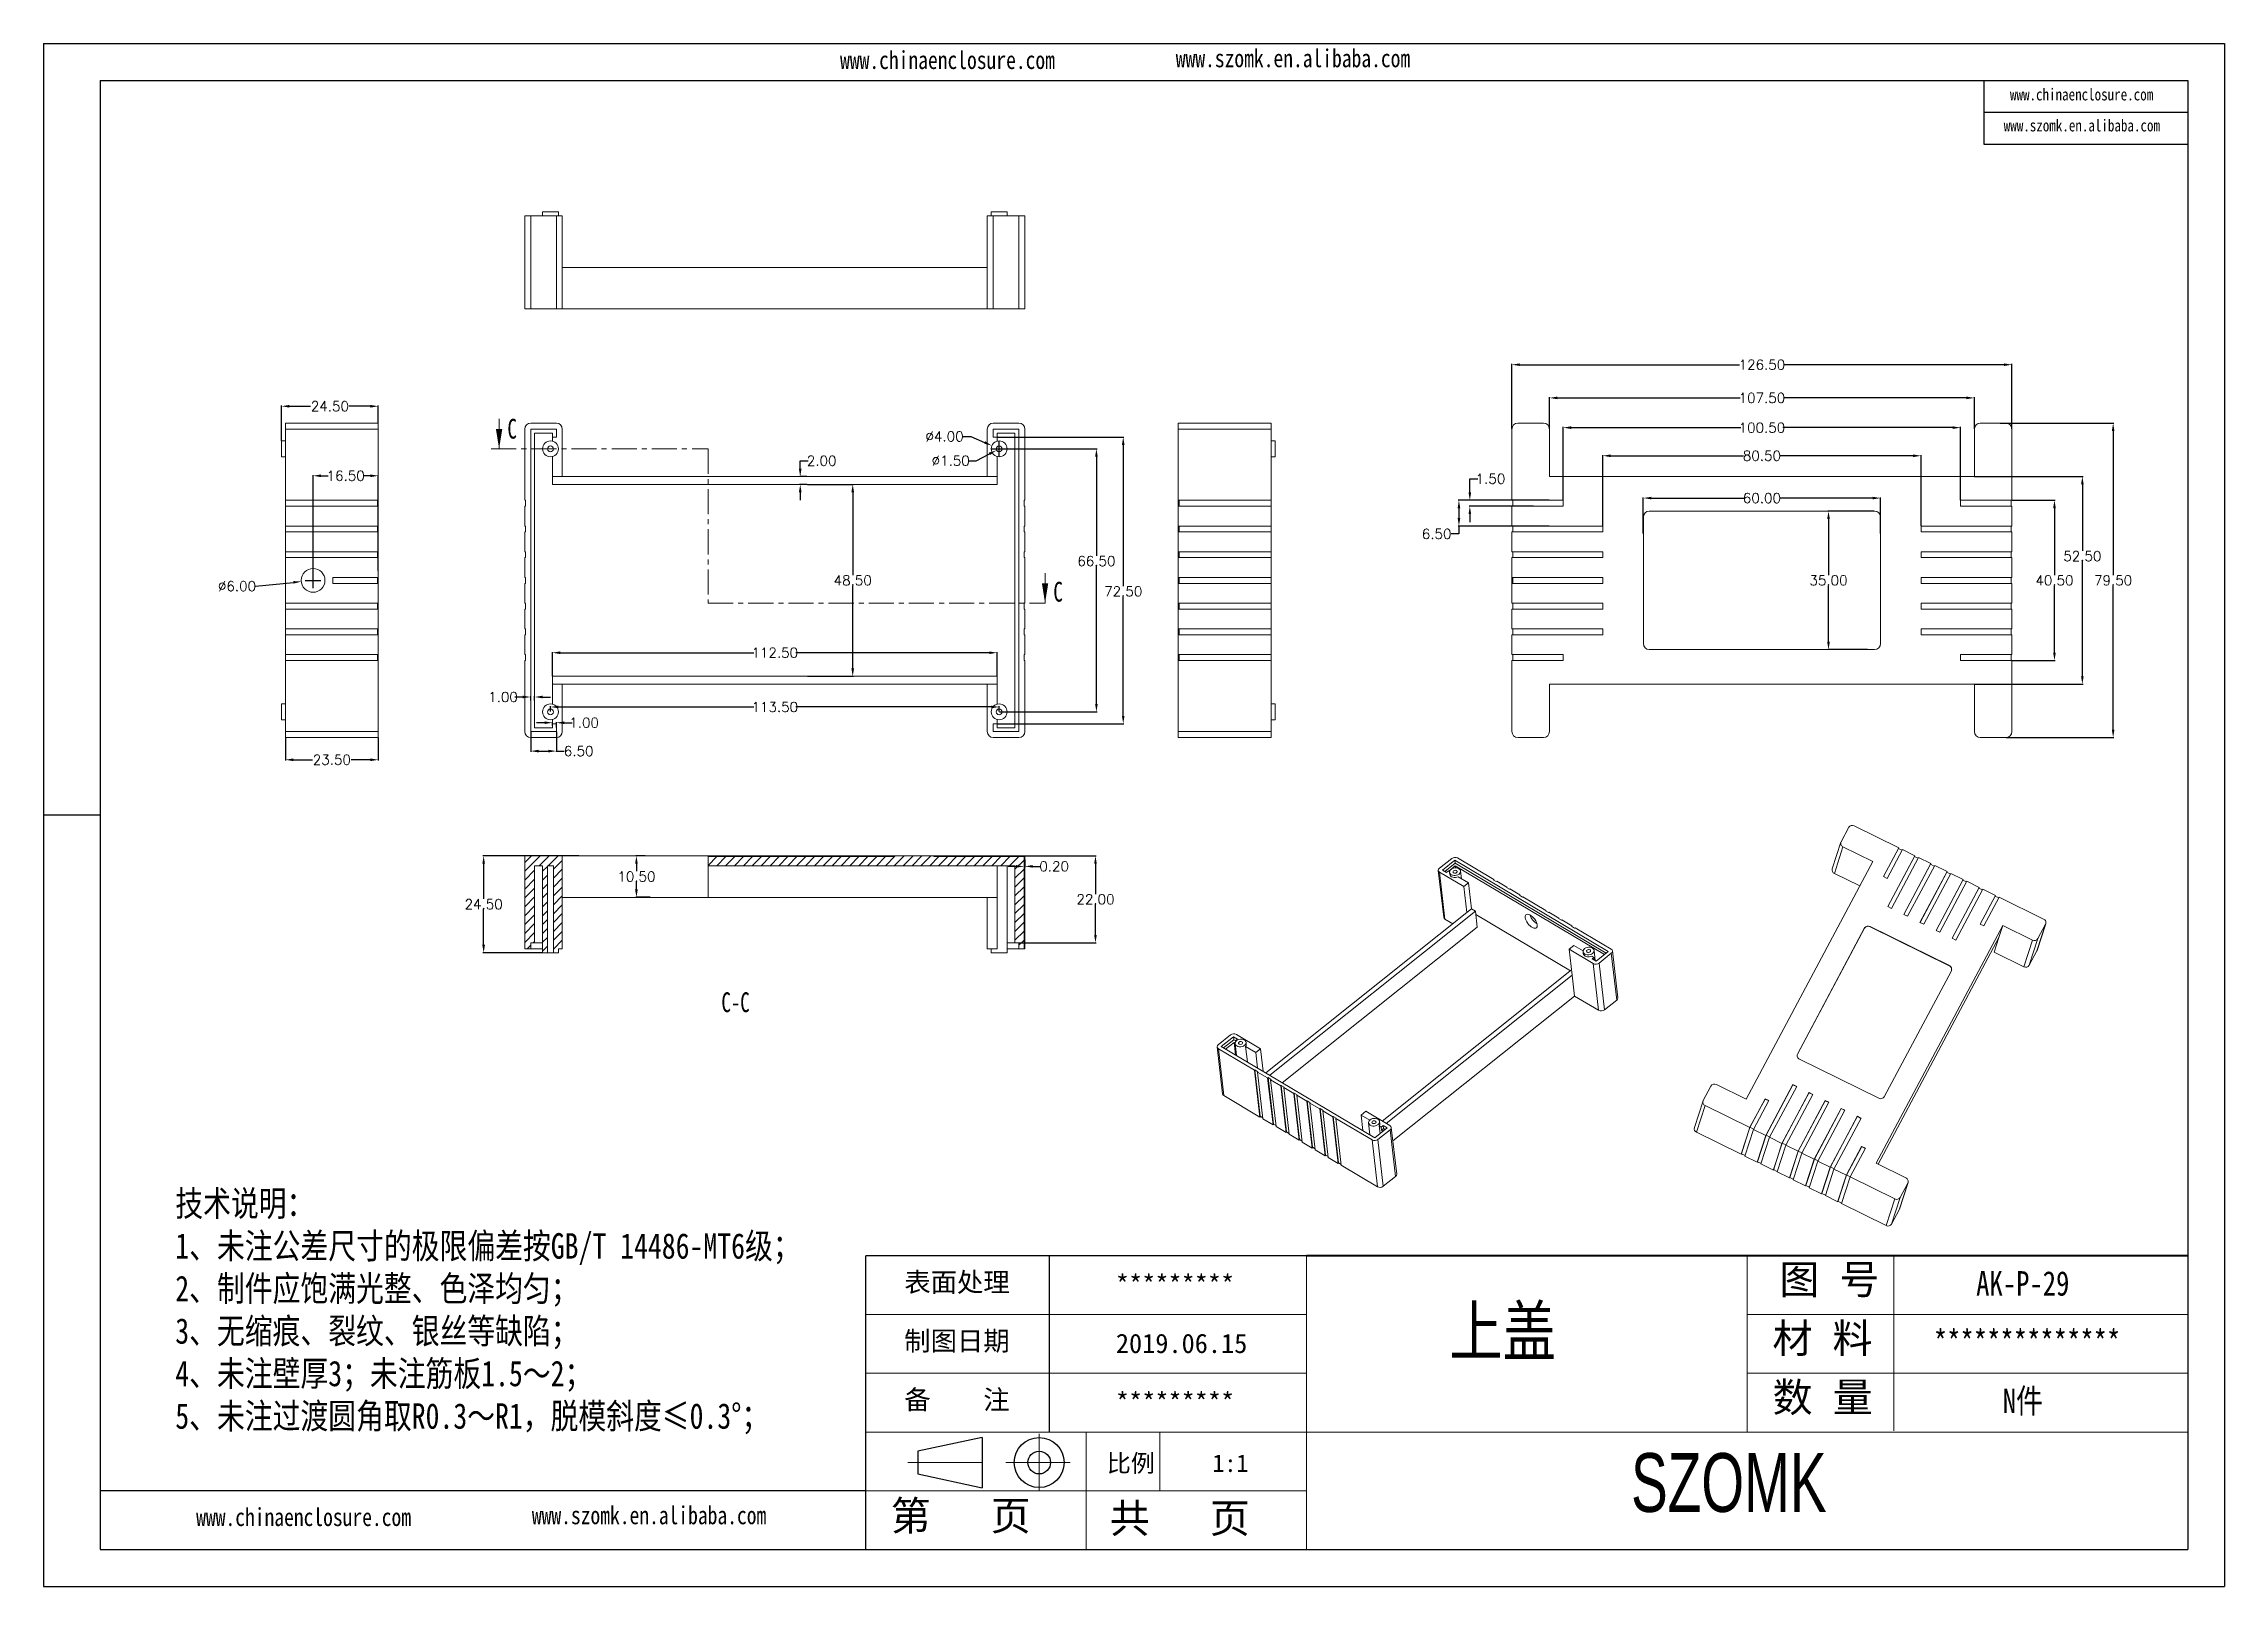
# Model space of a CAD drawing. Header units: inches. Extents: x 1474 to 2645, y 573 to 963.
# Drawn here: x 1474 to 2026, y 573 to 963 of the extents above; entities that cross this region are included whole.
import ezdxf

# ---------------------------------------------------------------- set-up
doc = ezdxf.new("R2010")
doc.units = ezdxf.units.IN
doc.linetypes.add('CENTER', pattern=[10.16, 6.35, -1.27, 1.27, -1.27])
doc.linetypes.add('CENTER2', pattern=[28.575, 19.05, -3.175, 3.175, -3.175])
doc.layers.add('10', color=7, linetype='Continuous')
doc.layers.add('文字', color=81, linetype='Continuous')
for name, color, linetype, lineweight in [('粗实线', 7, 'Continuous', 30), ('细实线', 3, 'Continuous', 9), ('细点划线', 2, 'CENTER2', 9)]:
    doc.layers.add(name, color=color, linetype=linetype, lineweight=lineweight)
doc.styles.add('SLDTEXTSTYLE6', font='TXT', dxfattribs={"width": 0.7})
doc.styles.get("Standard").update_dxf_attribs({"font": 'txt', "bigfont": 'gbcbig.shx'})
doc.styles.add('宋体', font='', dxfattribs={"width": 0.8, "height": 3.5})
doc.styles.add('长仿宋', font='', dxfattribs={"width": 0.7, "height": 4})
doc.styles.get('宋体').set_extended_font_data('SimSun')
doc.styles.get('长仿宋').set_extended_font_data('SimSun')
doc.dimstyles.new('2.5', dxfattribs={"dimtxt": 2.5, "dimasz": 2, "dimexe": 0.18, "dimexo": 0.0625, "dimgap": 0.09, "dimtad": 0, "dimtih": 1, "dimtoh": 1, "dimzin": 0, "dimdsep": 46, "dimtxsty": 'Standard', "dimcen": 2, "dimadec": 0, "dimazin": 0, "dimtfac": 1, "dimtofl": 0, "dimtmove": 0, "dimatfit": 3, "dimfxl": 0, "dimtolj": 1, "dimtzin": 0, "dimarcsym": 0})

msp = doc.modelspace()

# ---------------------------------------------------------------- texts
at = {"color": 7, "linetype": 'Continuous', "char_height": 5, "attachment_point": 1, "style": 'SLDTEXTSTYLE6'}
for insert in [(1591.279, 868.17), (1729.389, 826.951)]:
    msp.add_mtext('C', dxfattribs=dict(at, insert=insert))
at = {"char_height": 4.88702, "width": 2777.53777, "attachment_point": 1}
for s, insert in [('{\\fSimHei|b0|i0|c134|p49;表面处理}', (1691.666, 652.328)), ('{\\fSimHei|b0|i0|c134|p49;*********}', (1745.191, 651.699)), ('{\\fSimHei|b0|i0|c134|p49;制图日期}', (1691.666, 637.468)), ('{\\fSimHei|b0|i0|c134|p49;2019.\\fSimHei|b0|i0|c0|p49;0\\fSimHei|b0|i0|c134|p49;6.15}', (1745.191, 636.839)), ('{\\fSimHei|b0|i0|c134|p49;备    注}', (1691.666, 622.608)), ('{\\fSimHei|b0|i0|c134|p49;*********}', (1745.191, 621.979))]:
    msp.add_mtext(s, dxfattribs=dict(at, insert=insert))
at = {"layer": '10', "color": 0, "insert": (1648.979, 723.16), "char_height": 5, "attachment_point": 2, "style": 'SLDTEXTSTYLE6'}
msp.add_mtext('C-C', dxfattribs=at)
at = {"layer": '文字', "color": 0, "attachment_point": 1, "style": '宋体'}
for s, insert, char_height, width in [('www.chinaenclosure.com', (1675.412, 961.164), 4.54061, 79.7741), ('www.szomk.en.alibaba.com', (1760.34, 961.613), 4.54061, 79.7741), ('www.chinaenclosure.com', (1971.377, 951.706), 3.02707, 53.18274), ('www.szomk.en.alibaba.com', (1969.795, 943.868), 3.02707, 53.18274), ('{\\H1.111x;技术说明：\\P1、未注公差尺寸的极限偏差按GB/T 14486-MT6级；\\P2、制件应饱满光整、色泽均匀；\\P3、无缩痕、裂纹、银丝等缺陷；\\P4、未注壁厚3；未注筋板1.5～2；\\P5、未注过渡圆角取R0.3～R1，脱模斜度≤0.3%%D；}', (1507.24, 673.013), 5.80475, 211.4286), ('{\\H1.111x;AK-P-29}', (1962.819, 652.663), 5.57256, 64.42508), ('上盖', (1829.498, 643.717), 12.3835, 158.31824), ('{\\H1.111x;**************}', (1952.1, 637.803), 5.57256, 64.42508), ('{\\H1.111x;N件}', (1969.559, 622.943), 5.57256, 64.42508), ('www.chinaenclosure.com', (1512.518, 592.756), 4.54061, 79.7741), ('www.szomk.en.alibaba.com', (1597.447, 593.206), 4.54061, 79.7741)]:
    msp.add_mtext(s, dxfattribs=dict(at, insert=insert, char_height=char_height, width=width))
at = {"layer": '粗实线', "insert": (1875.518, 606.644), "char_height": 14.86017, "width": 166.64207, "attachment_point": 1, "style": '长仿宋'}
msp.add_mtext('{\\fSTXinwei|b0|i0|c134|p2;SZOMK}', dxfattribs=at)
at = {"layer": '细实线', "color": 7, "attachment_point": 1}
for s, insert, char_height, width in [('{\\fSimSun|b0|i0|c134|p54;图 号}', (1913.047, 654.289), 7.43008, 37.15042), ('{\\fSimSun|b0|i0|c134|p54;材 料   }', (1911.285, 639.429), 7.43008, 37.15042), ('{\\fSimSun|b0|i0|c134|p54;数 量}', (1911.321, 624.496), 7.43008, 33.57006), ('{\\fSimSun|b0|i0|c134|p54;比例}', (1742.9, 606.337), 4.45805, 19.56945), ('{\\fSimSun|b0|i0|c134|p54;1:1}', (1769.603, 606.337), 4.45805, 19.56945), ('{\\fSimSun|b0|i0|c134|p54;第   页}', (1688.226, 594.55), 7.43008, 55.72563), ('{\\fSimSun|b0|i0|c134|p54; 共   页}', (1738.609, 593.919), 7.43008, 55.72563)]:
    msp.add_mtext(s, dxfattribs=dict(at, insert=insert, char_height=char_height, width=width))

# ---------------------------------------------------------------- blocks, each defined once
blk = doc.blocks.new('*D121')
at = {"color": 0, "lineweight": -2, "transparency": 16777216}
for p, q in [((1854.87, 865.63), (1854.87, 873.64)), ((1856.87, 873.46), (1903.12, 873.46)), ((1960.37, 873.46), (1914.13, 873.46)), ((1962.37, 865.63), (1962.37, 873.64))]:
    blk.add_line(p, q, dxfattribs=at)
at = {"color": 0, "transparency": 16777216}
for points in [[(1856.87, 873.79), (1856.87, 873.13), (1854.87, 873.46)], [(1960.37, 873.79), (1960.37, 873.13), (1962.37, 873.46)]]:
    blk.add_solid(points, dxfattribs=at)
at = {"layer": 'Defpoints', "color": 0, "transparency": 16777216}
for p in [(1962.37, 873.46), (1854.87, 865.57), (1962.37, 865.57)]:
    blk.add_point(p, dxfattribs=at)
at = {"color": 0, "transparency": 16777216, "insert": (1908.62, 873.46), "char_height": 2.5, "attachment_point": 5}
blk.add_mtext('\\A1;107.50', dxfattribs=at)
blk = doc.blocks.new('*D122')
at = {"color": 0, "lineweight": -2, "transparency": 16777216}
for p, q in [((1845.37, 865.63), (1845.37, 882.04)), ((1847.37, 881.86), (1902.91, 881.86)), ((1969.87, 881.86), (1914.34, 881.86)), ((1971.87, 865.63), (1971.87, 882.04))]:
    blk.add_line(p, q, dxfattribs=at)
at = {"color": 0, "transparency": 16777216}
for points in [[(1847.37, 882.19), (1847.37, 881.53), (1845.37, 881.86)], [(1969.87, 882.19), (1969.87, 881.53), (1971.87, 881.86)]]:
    blk.add_solid(points, dxfattribs=at)
at = {"layer": 'Defpoints', "color": 0, "transparency": 16777216}
for p in [(1971.87, 881.86), (1845.37, 865.57), (1971.87, 865.57)]:
    blk.add_point(p, dxfattribs=at)
at = {"color": 0, "transparency": 16777216, "insert": (1908.62, 881.86), "char_height": 2.5, "attachment_point": 5}
blk.add_mtext('\\A1;126.50', dxfattribs=at)
blk = doc.blocks.new('*D123')
at = {"color": 0, "lineweight": -2, "transparency": 16777216}
for p, q in [((1878.62, 839.15), (1878.62, 848.31)), ((1880.62, 848.13), (1904.16, 848.13)), ((1936.62, 848.13), (1913.09, 848.13)), ((1938.62, 839.15), (1938.62, 848.31))]:
    blk.add_line(p, q, dxfattribs=at)
at = {"color": 0, "transparency": 16777216}
for points in [[(1880.62, 848.46), (1880.62, 847.8), (1878.62, 848.13)], [(1936.62, 848.46), (1936.62, 847.8), (1938.62, 848.13)]]:
    blk.add_solid(points, dxfattribs=at)
at = {"layer": 'Defpoints', "color": 0, "transparency": 16777216}
for p in [(1938.62, 848.13), (1878.62, 839.09), (1938.62, 839.09)]:
    blk.add_point(p, dxfattribs=at)
at = {"color": 0, "transparency": 16777216, "insert": (1908.62, 848.13), "char_height": 2.5, "attachment_point": 5}
blk.add_mtext('\\A1;60.00', dxfattribs=at)
blk = doc.blocks.new('*D124')
at = {"color": 0, "lineweight": -2, "transparency": 16777216}
for p, q in [((1858.37, 847.63), (1858.37, 866.12)), ((1860.37, 865.94), (1903.33, 865.94)), ((1956.87, 865.94), (1913.92, 865.94)), ((1958.87, 847.63), (1958.87, 866.12))]:
    blk.add_line(p, q, dxfattribs=at)
at = {"color": 0, "transparency": 16777216}
for points in [[(1860.37, 866.28), (1860.37, 865.61), (1858.37, 865.94)], [(1956.87, 866.28), (1956.87, 865.61), (1958.87, 865.94)]]:
    blk.add_solid(points, dxfattribs=at)
at = {"layer": 'Defpoints', "color": 0, "transparency": 16777216}
for p in [(1958.87, 865.94), (1858.37, 847.57), (1958.87, 847.57)]:
    blk.add_point(p, dxfattribs=at)
at = {"color": 0, "transparency": 16777216, "insert": (1908.62, 865.94), "char_height": 2.5, "attachment_point": 5}
blk.add_mtext('\\A1;100.50', dxfattribs=at)
blk = doc.blocks.new('*D125')
at = {"color": 0, "lineweight": -2, "transparency": 16777216}
for p, q in [((1868.37, 841.13), (1868.37, 859.01)), ((1870.37, 858.83), (1903.95, 858.83)), ((1946.87, 858.83), (1913.3, 858.83)), ((1948.87, 841.13), (1948.87, 859.01))]:
    blk.add_line(p, q, dxfattribs=at)
at = {"color": 0, "transparency": 16777216}
for points in [[(1870.37, 859.16), (1870.37, 858.49), (1868.37, 858.83)], [(1946.87, 859.16), (1946.87, 858.49), (1948.87, 858.83)]]:
    blk.add_solid(points, dxfattribs=at)
at = {"layer": 'Defpoints', "color": 0, "transparency": 16777216}
for p in [(1948.87, 858.83), (1868.37, 841.07), (1948.87, 841.07)]:
    blk.add_point(p, dxfattribs=at)
at = {"color": 0, "transparency": 16777216, "insert": (1908.62, 858.83), "char_height": 2.5, "attachment_point": 5}
blk.add_mtext('\\A1;80.50', dxfattribs=at)
blk = doc.blocks.new('*D126')
at = {"color": 0, "lineweight": -2, "transparency": 16777216}
for p, q in [((1937.06, 844.82), (1925.29, 844.82)), ((1925.47, 842.82), (1925.47, 828.66)), ((1925.47, 811.82), (1925.47, 825.98)), ((1935.3, 809.82), (1925.29, 809.82))]:
    blk.add_line(p, q, dxfattribs=at)
at = {"color": 0, "transparency": 16777216}
for points in [[(1925.13, 842.82), (1925.8, 842.82), (1925.47, 844.82)], [(1925.13, 811.82), (1925.8, 811.82), (1925.47, 809.82)]]:
    blk.add_solid(points, dxfattribs=at)
at = {"layer": 'Defpoints', "color": 0, "transparency": 16777216}
for p in [(1925.47, 844.82), (1937.12, 844.82), (1935.36, 809.82)]:
    blk.add_point(p, dxfattribs=at)
at = {"color": 0, "transparency": 16777216, "insert": (1925.47, 827.32), "char_height": 2.5, "attachment_point": 5}
blk.add_mtext('\\A1;35.00', dxfattribs=at)
blk = doc.blocks.new('*D127')
at = {"color": 0, "lineweight": -2, "transparency": 16777216}
for p, q in [((1968.91, 867.07), (1997.65, 867.07)), ((1997.47, 865.07), (1997.47, 828.66)), ((1997.47, 789.57), (1997.47, 825.98)), ((1970.44, 787.57), (1997.65, 787.57))]:
    blk.add_line(p, q, dxfattribs=at)
at = {"color": 0, "transparency": 16777216}
for points in [[(1997.14, 865.07), (1997.81, 865.07), (1997.47, 867.07)], [(1997.14, 789.57), (1997.81, 789.57), (1997.47, 787.57)]]:
    blk.add_solid(points, dxfattribs=at)
at = {"layer": 'Defpoints', "color": 0, "transparency": 16777216}
for p in [(1968.85, 867.07), (1997.47, 867.07), (1970.37, 787.57)]:
    blk.add_point(p, dxfattribs=at)
at = {"color": 0, "transparency": 16777216, "insert": (1997.47, 827.32), "char_height": 2.5, "attachment_point": 5}
blk.add_mtext('\\A1;79.50', dxfattribs=at)
blk = doc.blocks.new('*D128')
at = {"color": 0, "lineweight": -2, "transparency": 16777216}
for p, q in [((1962.44, 853.57), (1989.87, 853.57)), ((1989.69, 851.57), (1989.69, 834.78)), ((1989.69, 803.07), (1989.69, 832.1)), ((1962.44, 801.07), (1989.87, 801.07))]:
    blk.add_line(p, q, dxfattribs=at)
at = {"color": 0, "transparency": 16777216}
for points in [[(1989.35, 851.57), (1990.02, 851.57), (1989.69, 853.57)], [(1989.35, 803.07), (1990.02, 803.07), (1989.69, 801.07)]]:
    blk.add_solid(points, dxfattribs=at)
at = {"layer": 'Defpoints', "color": 0, "transparency": 16777216}
for p in [(1962.37, 853.57), (1989.69, 853.57), (1962.37, 801.07)]:
    blk.add_point(p, dxfattribs=at)
at = {"color": 0, "transparency": 16777216, "insert": (1989.69, 833.44), "char_height": 2.5, "attachment_point": 5}
blk.add_mtext('\\A1;52.50', dxfattribs=at)
blk = doc.blocks.new('*D129')
at = {"color": 0, "lineweight": -2, "transparency": 16777216}
for p, q in [((1971.94, 847.57), (1982.81, 847.57)), ((1982.63, 845.57), (1982.63, 828.66)), ((1982.63, 809.07), (1982.63, 825.98)), ((1971.94, 807.07), (1982.81, 807.07))]:
    blk.add_line(p, q, dxfattribs=at)
at = {"color": 0, "transparency": 16777216}
for points in [[(1982.3, 845.57), (1982.97, 845.57), (1982.63, 847.57)], [(1982.3, 809.07), (1982.97, 809.07), (1982.63, 807.07)]]:
    blk.add_solid(points, dxfattribs=at)
at = {"layer": 'Defpoints', "color": 0, "transparency": 16777216}
for p in [(1971.87, 847.57), (1982.63, 847.57), (1971.87, 807.07)]:
    blk.add_point(p, dxfattribs=at)
at = {"color": 0, "transparency": 16777216, "insert": (1982.63, 827.32), "char_height": 2.5, "attachment_point": 5}
blk.add_mtext('\\A1;40.50', dxfattribs=at)
blk = doc.blocks.new('*D130')
at = {"color": 0, "lineweight": -2, "transparency": 16777216}
for p, q in [((1834.73, 849.57), (1834.73, 853.02)), ((1834.73, 853.02), (1836.73, 853.02)), ((1850.85, 847.57), (1834.55, 847.57)), ((1850.85, 846.07), (1834.55, 846.07)), ((1834.73, 844.07), (1834.73, 842.07))]:
    blk.add_line(p, q, dxfattribs=at)
at = {"color": 0, "transparency": 16777216}
for points in [[(1834.4, 849.57), (1835.06, 849.57), (1834.73, 847.57)], [(1834.4, 844.07), (1835.06, 844.07), (1834.73, 846.07)]]:
    blk.add_solid(points, dxfattribs=at)
at = {"layer": 'Defpoints', "color": 0, "transparency": 16777216}
for p in [(1834.73, 846.07), (1850.91, 847.57), (1850.91, 846.07)]:
    blk.add_point(p, dxfattribs=at)
at = {"color": 0, "transparency": 16777216, "insert": (1839.95, 853.02), "char_height": 2.5, "attachment_point": 5}
blk.add_mtext('\\A1;1.50', dxfattribs=at)
blk = doc.blocks.new('*D131')
at = {"color": 0, "lineweight": -2, "transparency": 16777216}
for p, q in [((1854.83, 847.57), (1831.79, 847.57)), ((1831.97, 845.57), (1831.97, 843.07)), ((1831.97, 839.07), (1829.97, 839.07)), ((1854.83, 841.07), (1831.79, 841.07)), ((1831.97, 841.07), (1831.97, 839.07))]:
    blk.add_line(p, q, dxfattribs=at)
at = {"color": 0, "transparency": 16777216}
for points in [[(1831.64, 845.57), (1832.31, 845.57), (1831.97, 847.57)], [(1831.64, 843.07), (1832.31, 843.07), (1831.97, 841.07)]]:
    blk.add_solid(points, dxfattribs=at)
at = {"layer": 'Defpoints', "color": 0, "transparency": 16777216}
for p in [(1854.9, 847.57), (1831.97, 841.07), (1854.9, 841.07)]:
    blk.add_point(p, dxfattribs=at)
at = {"color": 0, "transparency": 16777216, "insert": (1826.34, 839.07), "char_height": 2.5, "attachment_point": 5}
blk.add_mtext('\\A1;6.50', dxfattribs=at)
blk = doc.blocks.new('*D132')
at = {"color": 0, "lineweight": -2, "transparency": 16777216}
for p, q in [((1706.53, 863.71), (1708.53, 863.71)), ((1708.53, 863.71), (1711.99, 862.18)), ((1715.65, 858.57), (1715.65, 862.57)), ((1713.65, 860.57), (1717.65, 860.57))]:
    blk.add_line(p, q, dxfattribs=at)
at = {"color": 0, "transparency": 16777216}
blk.add_solid([(1712.13, 862.49), (1711.86, 861.88), (1713.82, 861.38)], dxfattribs=at)
at = {"layer": 'Defpoints', "color": 0, "transparency": 16777216}
for p in [(1713.82, 861.38), (1717.48, 859.76)]:
    blk.add_point(p, dxfattribs=at)
at = {"color": 0, "transparency": 16777216, "insert": (1701.85, 863.71), "char_height": 2.5, "attachment_point": 5}
blk.add_mtext('\\A1;∅4.00', dxfattribs=at)
blk = doc.blocks.new('*D133')
at = {"color": 0, "lineweight": -2, "transparency": 16777216}
for p, q in [((1715.65, 858.57), (1715.65, 862.57)), ((1707.86, 857.58), (1709.86, 857.58)), ((1709.86, 857.58), (1713.21, 859.31)), ((1713.65, 860.57), (1717.65, 860.57))]:
    blk.add_line(p, q, dxfattribs=at)
at = {"color": 0, "transparency": 16777216}
blk.add_solid([(1713.06, 859.61), (1713.36, 859.01), (1714.99, 860.23)], dxfattribs=at)
at = {"layer": 'Defpoints', "color": 0, "transparency": 16777216}
for p in [(1716.32, 860.91), (1714.99, 860.23)]:
    blk.add_point(p, dxfattribs=at)
at = {"color": 0, "transparency": 16777216, "insert": (1703.4, 857.58), "char_height": 2.5, "attachment_point": 5}
blk.add_mtext('\\A1;∅1.50', dxfattribs=at)
blk = doc.blocks.new('*D134')
at = {"color": 0, "lineweight": -2, "transparency": 16777216}
for p, q in [((1715.72, 860.57), (1740.44, 860.57)), ((1740.26, 858.57), (1740.26, 833.54)), ((1740.26, 796.07), (1740.26, 830.86)), ((1715.72, 794.07), (1740.44, 794.07))]:
    blk.add_line(p, q, dxfattribs=at)
at = {"color": 0, "transparency": 16777216}
for points in [[(1739.93, 858.57), (1740.6, 858.57), (1740.26, 860.57)], [(1739.93, 796.07), (1740.6, 796.07), (1740.26, 794.07)]]:
    blk.add_solid(points, dxfattribs=at)
at = {"layer": 'Defpoints', "color": 0, "transparency": 16777216}
for p in [(1715.65, 860.57), (1715.65, 794.07), (1740.26, 794.07)]:
    blk.add_point(p, dxfattribs=at)
at = {"color": 0, "transparency": 16777216, "insert": (1740.26, 832.2), "char_height": 2.5, "attachment_point": 5}
blk.add_mtext('\\A1;66.50', dxfattribs=at)
blk = doc.blocks.new('*D135')
at = {"color": 0, "lineweight": -2, "transparency": 16777216}
for p, q in [((1715.22, 863.57), (1747.23, 863.57)), ((1747.05, 861.57), (1747.05, 825.88)), ((1747.05, 793.07), (1747.05, 823.2)), ((1715.22, 791.07), (1747.23, 791.07))]:
    blk.add_line(p, q, dxfattribs=at)
at = {"color": 0, "transparency": 16777216}
for points in [[(1746.71, 861.57), (1747.38, 861.57), (1747.05, 863.57)], [(1746.71, 793.07), (1747.38, 793.07), (1747.05, 791.07)]]:
    blk.add_solid(points, dxfattribs=at)
at = {"layer": 'Defpoints', "color": 0, "transparency": 16777216}
for p in [(1715.15, 863.57), (1747.05, 863.57), (1715.15, 791.07)]:
    blk.add_point(p, dxfattribs=at)
at = {"color": 0, "transparency": 16777216, "insert": (1747.05, 824.54), "char_height": 2.5, "attachment_point": 5}
blk.add_mtext('\\A1;72.50', dxfattribs=at)
blk = doc.blocks.new('*D136')
at = {"color": 0, "lineweight": -2, "transparency": 16777216}
for p, q in [((1667.15, 851.57), (1678.8, 851.57)), ((1678.62, 849.57), (1678.62, 828.66)), ((1678.62, 805.07), (1678.62, 825.98)), ((1667.15, 803.07), (1678.8, 803.07))]:
    blk.add_line(p, q, dxfattribs=at)
at = {"color": 0, "transparency": 16777216}
for points in [[(1678.28, 849.57), (1678.95, 849.57), (1678.62, 851.57)], [(1678.28, 805.07), (1678.95, 805.07), (1678.62, 803.07)]]:
    blk.add_solid(points, dxfattribs=at)
at = {"layer": 'Defpoints', "color": 0, "transparency": 16777216}
for p in [(1667.09, 851.57), (1667.09, 803.07), (1678.62, 803.07)]:
    blk.add_point(p, dxfattribs=at)
at = {"color": 0, "transparency": 16777216, "insert": (1678.62, 827.32), "char_height": 2.5, "attachment_point": 5}
blk.add_mtext('\\A1;48.50', dxfattribs=at)
blk = doc.blocks.new('*D137')
at = {"color": 0, "lineweight": -2, "transparency": 16777216}
for p, q in [((1602.15, 794.13), (1602.15, 795.49)), ((1604.15, 795.31), (1653.61, 795.31)), ((1713.65, 795.31), (1664.2, 795.31)), ((1715.65, 794.13), (1715.65, 795.49))]:
    blk.add_line(p, q, dxfattribs=at)
at = {"color": 0, "transparency": 16777216}
for points in [[(1604.15, 795.65), (1604.15, 794.98), (1602.15, 795.31)], [(1713.65, 795.65), (1713.65, 794.98), (1715.65, 795.31)]]:
    blk.add_solid(points, dxfattribs=at)
at = {"layer": 'Defpoints', "color": 0, "transparency": 16777216}
for p in [(1715.65, 795.31), (1602.15, 794.07), (1715.65, 794.07)]:
    blk.add_point(p, dxfattribs=at)
at = {"color": 0, "transparency": 16777216, "insert": (1658.9, 795.31), "char_height": 2.5, "attachment_point": 5}
blk.add_mtext('\\A1;113.50', dxfattribs=at)
blk = doc.blocks.new('*D138')
at = {"color": 0, "lineweight": -2, "transparency": 16777216}
for p, q in [((1602.65, 803.13), (1602.65, 809.21)), ((1604.65, 809.03), (1653.61, 809.03)), ((1713.15, 809.03), (1664.2, 809.03)), ((1715.15, 803.13), (1715.15, 809.21))]:
    blk.add_line(p, q, dxfattribs=at)
at = {"color": 0, "transparency": 16777216}
for points in [[(1604.65, 809.36), (1604.65, 808.69), (1602.65, 809.03)], [(1713.15, 809.36), (1713.15, 808.69), (1715.15, 809.03)]]:
    blk.add_solid(points, dxfattribs=at)
at = {"layer": 'Defpoints', "color": 0, "transparency": 16777216}
for p in [(1715.15, 809.03), (1602.65, 803.07), (1715.15, 803.07)]:
    blk.add_point(p, dxfattribs=at)
at = {"color": 0, "transparency": 16777216, "insert": (1658.9, 809.03), "char_height": 2.5, "attachment_point": 5}
blk.add_mtext('\\A1;112.50', dxfattribs=at)
blk = doc.blocks.new('*D139')
at = {"color": 0, "lineweight": -2, "transparency": 16777216}
for p, q in [((1600.65, 791.33), (1598.65, 791.33)), ((1602.65, 790.63), (1602.65, 791.51)), ((1603.65, 790.13), (1603.65, 791.51)), ((1605.65, 791.33), (1607.65, 791.33))]:
    blk.add_line(p, q, dxfattribs=at)
at = {"color": 0, "transparency": 16777216}
for points in [[(1600.65, 791.67), (1600.65, 791), (1602.65, 791.33)], [(1605.65, 791.67), (1605.65, 791), (1603.65, 791.33)]]:
    blk.add_solid(points, dxfattribs=at)
at = {"layer": 'Defpoints', "color": 0, "transparency": 16777216}
for p in [(1602.65, 790.57), (1603.65, 791.33), (1603.65, 790.07)]:
    blk.add_point(p, dxfattribs=at)
at = {"color": 0, "transparency": 16777216, "insert": (1610.66, 791.33), "char_height": 2.5, "attachment_point": 5}
blk.add_mtext('\\A1;1.00', dxfattribs=at)
blk = doc.blocks.new('*D140')
at = {"color": 0, "lineweight": -2, "transparency": 16777216}
for p, q in [((1597.15, 789.01), (1597.15, 783.97)), ((1603.65, 789.01), (1603.65, 783.97)), ((1599.15, 784.15), (1601.65, 784.15)), ((1603.65, 784.15), (1605.65, 784.15))]:
    blk.add_line(p, q, dxfattribs=at)
at = {"color": 0, "transparency": 16777216}
for points in [[(1599.15, 784.48), (1599.15, 783.82), (1597.15, 784.15)], [(1601.65, 784.48), (1601.65, 783.82), (1603.65, 784.15)]]:
    blk.add_solid(points, dxfattribs=at)
at = {"layer": 'Defpoints', "color": 0, "transparency": 16777216}
for p in [(1597.15, 789.07), (1603.65, 789.07), (1603.65, 784.15)]:
    blk.add_point(p, dxfattribs=at)
at = {"color": 0, "transparency": 16777216, "insert": (1609.29, 784.15), "char_height": 2.5, "attachment_point": 5}
blk.add_mtext('\\A1;6.50', dxfattribs=at)
blk = doc.blocks.new('*D141')
at = {"color": 0, "lineweight": -2, "transparency": 16777216}
for p, q in [((1595.15, 797.83), (1593.15, 797.83)), ((1597.15, 796.95), (1597.15, 798.01)), ((1598.15, 796.95), (1598.15, 798.01)), ((1600.15, 797.83), (1602.15, 797.83))]:
    blk.add_line(p, q, dxfattribs=at)
at = {"color": 0, "transparency": 16777216}
for points in [[(1595.15, 798.17), (1595.15, 797.5), (1597.15, 797.83)], [(1600.15, 798.17), (1600.15, 797.5), (1598.15, 797.83)]]:
    blk.add_solid(points, dxfattribs=at)
at = {"layer": 'Defpoints', "color": 0, "transparency": 16777216}
for p in [(1597.15, 797.83), (1597.15, 796.89), (1598.15, 796.89)]:
    blk.add_point(p, dxfattribs=at)
at = {"color": 0, "transparency": 16777216, "insert": (1590.15, 797.83), "char_height": 2.5, "attachment_point": 5}
blk.add_mtext('\\A1;1.00', dxfattribs=at)
blk = doc.blocks.new('*D142')
at = {"color": 0, "lineweight": -2, "transparency": 16777216}
for p, q in [((1665.34, 855.57), (1665.34, 857.57)), ((1665.34, 857.57), (1667.34, 857.57)), ((1667.03, 853.57), (1665.16, 853.57)), ((1667.03, 851.57), (1665.16, 851.57)), ((1665.34, 849.57), (1665.34, 847.57))]:
    blk.add_line(p, q, dxfattribs=at)
at = {"color": 0, "transparency": 16777216}
for points in [[(1665, 855.57), (1665.67, 855.57), (1665.34, 853.57)], [(1665, 849.57), (1665.67, 849.57), (1665.34, 851.57)]]:
    blk.add_solid(points, dxfattribs=at)
at = {"layer": 'Defpoints', "color": 0, "transparency": 16777216}
for p in [(1665.34, 853.57), (1667.09, 853.57), (1667.09, 851.57)]:
    blk.add_point(p, dxfattribs=at)
at = {"color": 0, "transparency": 16777216, "insert": (1670.76, 857.57), "char_height": 2.5, "attachment_point": 5}
blk.add_mtext('\\A1;2.00', dxfattribs=at)
blk = doc.blocks.new('*D143')
at = {"color": 0, "lineweight": -2, "transparency": 16777216}
for p, q in [((1542.1, 827.38), (1542.1, 853.95)), ((1544.1, 853.77), (1545.89, 853.77)), ((1556.6, 853.77), (1554.82, 853.77)), ((1558.6, 829.73), (1558.6, 853.95))]:
    blk.add_line(p, q, dxfattribs=at)
at = {"color": 0, "transparency": 16777216}
for points in [[(1544.1, 854.1), (1544.1, 853.44), (1542.1, 853.77)], [(1556.6, 854.1), (1556.6, 853.44), (1558.6, 853.77)]]:
    blk.add_solid(points, dxfattribs=at)
at = {"layer": 'Defpoints', "color": 0, "transparency": 16777216}
for p in [(1558.6, 853.77), (1558.6, 829.67), (1542.1, 827.32)]:
    blk.add_point(p, dxfattribs=at)
at = {"color": 0, "transparency": 16777216, "insert": (1550.35, 853.77), "char_height": 2.5, "attachment_point": 5}
blk.add_mtext('\\A1;16.50', dxfattribs=at)
blk = doc.blocks.new('*D144')
at = {"color": 0, "lineweight": -2, "transparency": 16777216}
for p, q in [((1542.1, 825.32), (1542.1, 829.32)), ((1527.52, 825.86), (1537.13, 826.82)), ((1540.1, 827.32), (1544.1, 827.32))]:
    blk.add_line(p, q, dxfattribs=at)
at = {"color": 0, "transparency": 16777216}
blk.add_solid([(1537.09, 827.15), (1537.16, 826.49), (1539.12, 827.02)], dxfattribs=at)
at = {"layer": 'Defpoints', "color": 0, "transparency": 16777216}
for p in [(1545.09, 827.62), (1539.12, 827.02)]:
    blk.add_point(p, dxfattribs=at)
at = {"color": 0, "transparency": 16777216, "insert": (1522.85, 825.86), "char_height": 2.5, "attachment_point": 5}
blk.add_mtext('\\A1;∅6.00', dxfattribs=at)
blk = doc.blocks.new('*D145')
at = {"color": 0, "lineweight": -2, "transparency": 16777216}
for p, q in [((1535.1, 787.51), (1535.1, 781.78)), ((1558.6, 787.51), (1558.6, 781.78)), ((1537.1, 781.96), (1541.97, 781.96)), ((1556.6, 781.96), (1551.73, 781.96))]:
    blk.add_line(p, q, dxfattribs=at)
at = {"color": 0, "transparency": 16777216}
for points in [[(1537.1, 782.3), (1537.1, 781.63), (1535.1, 781.96)], [(1556.6, 782.3), (1556.6, 781.63), (1558.6, 781.96)]]:
    blk.add_solid(points, dxfattribs=at)
at = {"layer": 'Defpoints', "color": 0, "transparency": 16777216}
for p in [(1535.1, 787.57), (1558.6, 787.57), (1558.6, 781.96)]:
    blk.add_point(p, dxfattribs=at)
at = {"color": 0, "transparency": 16777216, "insert": (1546.85, 781.96), "char_height": 2.5, "attachment_point": 5}
blk.add_mtext('\\A1;23.50', dxfattribs=at)
blk = doc.blocks.new('*D146')
at = {"color": 0, "lineweight": -2, "transparency": 16777216}
for p, q in [((1534.1, 862.63), (1534.1, 871.53)), ((1536.1, 871.35), (1541.47, 871.35)), ((1556.6, 871.35), (1551.23, 871.35)), ((1558.6, 867.13), (1558.6, 871.53))]:
    blk.add_line(p, q, dxfattribs=at)
at = {"color": 0, "transparency": 16777216}
for points in [[(1536.1, 871.68), (1536.1, 871.01), (1534.1, 871.35)], [(1556.6, 871.68), (1556.6, 871.01), (1558.6, 871.35)]]:
    blk.add_solid(points, dxfattribs=at)
at = {"layer": 'Defpoints', "color": 0, "transparency": 16777216}
for p in [(1558.6, 871.35), (1558.6, 867.07), (1534.1, 862.57)]:
    blk.add_point(p, dxfattribs=at)
at = {"color": 0, "transparency": 16777216, "insert": (1546.35, 871.35), "char_height": 2.5, "attachment_point": 5}
blk.add_mtext('\\A1;24.50', dxfattribs=at)
blk = doc.blocks.new('*D147')
at = {"color": 0, "lineweight": -2, "transparency": 16777216}
for p, q in [((1721.62, 757.68), (1740.21, 757.68)), ((1740.03, 755.68), (1740.03, 748.02)), ((1740.03, 737.68), (1740.03, 745.34)), ((1720.72, 735.68), (1740.21, 735.68))]:
    blk.add_line(p, q, dxfattribs=at)
at = {"color": 0, "transparency": 16777216}
for points in [[(1739.7, 755.68), (1740.36, 755.68), (1740.03, 757.68)], [(1739.7, 737.68), (1740.36, 737.68), (1740.03, 735.68)]]:
    blk.add_solid(points, dxfattribs=at)
at = {"layer": 'Defpoints', "color": 0, "transparency": 16777216}
for p in [(1721.56, 757.68), (1740.03, 757.68), (1720.65, 735.68)]:
    blk.add_point(p, dxfattribs=at)
at = {"color": 0, "transparency": 16777216, "insert": (1740.03, 746.68), "char_height": 2.5, "attachment_point": 5}
blk.add_mtext('\\A1;22.00', dxfattribs=at)
blk = doc.blocks.new('*D149')
at = {"color": 0, "lineweight": -2, "transparency": 16777216}
for p, q in [((1721.95, 756.78), (1721.95, 754.83)), ((1722.15, 756.78), (1722.15, 754.83)), ((1719.95, 755.01), (1717.95, 755.01)), ((1724.15, 755.01), (1726.15, 755.01))]:
    blk.add_line(p, q, dxfattribs=at)
at = {"color": 0, "transparency": 16777216}
for points in [[(1719.95, 755.34), (1719.95, 754.67), (1721.95, 755.01)], [(1724.15, 755.34), (1724.15, 754.67), (1722.15, 755.01)]]:
    blk.add_solid(points, dxfattribs=at)
at = {"layer": 'Defpoints', "color": 0, "transparency": 16777216}
for p in [(1721.95, 756.84), (1722.15, 756.84), (1722.15, 755.01)]:
    blk.add_point(p, dxfattribs=at)
at = {"color": 0, "transparency": 16777216, "insert": (1729.58, 755.01), "char_height": 2.5, "attachment_point": 5}
blk.add_mtext('\\A1;0.20', dxfattribs=at)
blk = doc.blocks.new('*D150')
at = {"color": 0, "lineweight": -2, "transparency": 16777216}
for p, q in [((1626.14, 757.68), (1623.72, 757.68)), ((1623.9, 755.68), (1623.9, 753.77)), ((1623.9, 749.18), (1623.9, 751.09)), ((1627.36, 747.18), (1623.72, 747.18))]:
    blk.add_line(p, q, dxfattribs=at)
at = {"color": 0, "transparency": 16777216}
for points in [[(1623.56, 755.68), (1624.23, 755.68), (1623.9, 757.68)], [(1623.56, 749.18), (1624.23, 749.18), (1623.9, 747.18)]]:
    blk.add_solid(points, dxfattribs=at)
at = {"layer": 'Defpoints', "color": 0, "transparency": 16777216}
for p in [(1623.9, 757.68), (1626.2, 757.68), (1627.42, 747.18)]:
    blk.add_point(p, dxfattribs=at)
at = {"color": 0, "transparency": 16777216, "insert": (1623.9, 752.43), "char_height": 2.5, "attachment_point": 5}
blk.add_mtext('\\A1;10.50', dxfattribs=at)
blk = doc.blocks.new('*D151')
at = {"color": 0, "lineweight": -2, "transparency": 16777216}
for p, q in [((1609.31, 757.68), (1585.07, 757.68)), ((1585.25, 755.68), (1585.25, 746.77)), ((1585.25, 735.18), (1585.25, 744.09)), ((1600.09, 733.18), (1585.07, 733.18))]:
    blk.add_line(p, q, dxfattribs=at)
at = {"color": 0, "transparency": 16777216}
for points in [[(1584.91, 755.68), (1585.58, 755.68), (1585.25, 757.68)], [(1584.91, 735.18), (1585.58, 735.18), (1585.25, 733.18)]]:
    blk.add_solid(points, dxfattribs=at)
at = {"layer": 'Defpoints', "color": 0, "transparency": 16777216}
for p in [(1585.25, 757.68), (1609.37, 757.68), (1600.15, 733.18)]:
    blk.add_point(p, dxfattribs=at)
at = {"color": 0, "transparency": 16777216, "insert": (1585.25, 745.43), "char_height": 2.5, "attachment_point": 5}
blk.add_mtext('\\A1;24.50', dxfattribs=at)

# ---------------------------------------------------------------- dimensions: what is measured, and where the dimension line sits
for base, p1, p2, picture, middle in [((1971.875, 881.861), (1845.375, 865.57), (1971.875, 865.57), '*D122', (1908.625, 881.861)), ((1558.603, 871.348), (1534.103, 862.57), (1558.603, 867.07), '*D146', (1546.353, 871.348)), ((1962.375, 873.46), (1854.875, 865.57), (1962.375, 865.57), '*D121', (1908.625, 873.46)), ((1958.875, 865.942), (1858.375, 847.57), (1958.875, 847.57), '*D124', (1908.625, 865.942)), ((1558.603, 853.769), (1542.103, 827.32), (1558.603, 829.671), '*D143', (1550.353, 853.769)), ((1948.875, 858.828), (1868.375, 841.07), (1948.875, 841.07), '*D125', (1908.625, 858.828)), ((1938.625, 848.13), (1878.625, 839.092), (1938.625, 839.092), '*D123', (1908.625, 848.13)), ((1715.154, 809.027), (1602.654, 803.07), (1715.154, 803.07), '*D138', (1658.904, 809.027)), ((1597.154, 797.833), (1598.154, 796.89), (1597.154, 796.89), '*D141', (1590.147, 797.833)), ((1715.654, 795.314), (1602.154, 794.07), (1715.654, 794.07), '*D137', (1658.904, 795.314)), ((1603.654, 784.149), (1597.154, 789.07), (1603.654, 789.07), '*D140', (1609.285, 784.149)), ((1603.654, 791.333), (1602.654, 790.57), (1603.654, 790.07), '*D139', (1610.66, 791.333)), ((1558.603, 781.962), (1535.103, 787.57), (1558.603, 787.57), '*D145', (1546.853, 781.962)), ((1722.154, 755.008), (1721.954, 756.841), (1722.154, 756.841), '*D149', (1729.577, 755.008))]:
    dim = msp.add_linear_dim(base=base, p1=p1, p2=p2, dimstyle='2.5')
    dim.commit()
    dim.dimension.update_dxf_attribs({"geometry": picture, "text_midpoint": middle})
for base, p1, p2, picture, middle in [((1997.472, 867.07), (1970.375, 787.57), (1968.847, 867.07), '*D127', (1997.472, 827.32)), ((1665.337, 853.57), (1667.092, 851.57), (1667.092, 853.57), '*D142', (1670.761, 857.57)), ((1678.615, 803.07), (1667.092, 851.57), (1667.092, 803.07), '*D136', (1678.615, 827.32)), ((1925.468, 844.82), (1935.36, 809.82), (1937.125, 844.82), '*D126', (1925.468, 827.32)), ((1982.634, 847.57), (1971.875, 807.07), (1971.875, 847.57), '*D129', (1982.634, 827.32)), ((1585.246, 757.676), (1600.154, 733.176), (1609.371, 757.676), '*D151', (1585.246, 745.426)), ((1623.897, 757.676), (1627.423, 747.176), (1626.203, 757.676), '*D150', (1623.897, 752.426))]:
    dim = msp.add_linear_dim(base=base, p1=p1, p2=p2, angle=90, dimstyle='2.5')
    dim.commit()
    dim.dimension.update_dxf_attribs({"geometry": picture, "text_midpoint": middle})
for p1, p2, picture, middle in [((1717.484, 859.764), (1713.823, 861.376), '*D132', (1701.853, 863.707)), ((1716.32, 860.914), (1714.987, 860.226), '*D133', (1703.4, 857.582)), ((1545.088, 827.619), (1539.118, 827.021), '*D144', (1527.522, 825.859))]:
    dim = msp.add_diameter_dim_2p(p1=p1, p2=p2, dimstyle='2.5')
    dim.commit()
    dim.dimension.update_dxf_attribs({"geometry": picture, "text_midpoint": middle, "dimtype": 163})
for base, p1, p2, picture, middle in [((1747.048, 863.57), (1715.154, 791.07), (1715.154, 863.57), '*D135', (1747.048, 824.539)), ((1740.264, 794.07), (1715.654, 860.57), (1715.654, 794.07), '*D134', (1740.264, 832.199)), ((1834.732, 846.07), (1850.913, 847.57), (1850.913, 846.07), '*D130', (1839.947, 853.024)), ((1989.685, 853.57), (1962.375, 801.07), (1962.375, 853.57), '*D128', (1989.685, 833.444)), ((1831.972, 841.07), (1854.896, 847.57), (1854.896, 841.07), '*D131', (1826.341, 839.07)), ((1740.03, 757.676), (1720.654, 735.676), (1721.556, 757.676), '*D147', (1740.03, 746.676))]:
    dim = msp.add_linear_dim(base=base, p1=p1, p2=p2, angle=90, dimstyle='2.5')
    dim.commit()
    dim.dimension.update_dxf_attribs({"geometry": picture, "text_midpoint": middle, "dimtype": 160})

# ---------------------------------------------------------------- hatches: boundary and pattern name
at = {"linetype": 'Continuous', "lineweight": 0}
h = msp.add_hatch(dxfattribs=at)
h.set_pattern_fill('ANSI31', color=4, scale=0.5, style=0)
h.paths.add_polyline_path([(1600.154, 733.176), (1601.404, 733.176), (1601.404, 755.176), (1602.904, 755.176), (1602.904, 733.176), (1604.154, 733.176), (1604.154, 734.176), (1605.154, 734.176), (1605.154, 757.676), (1595.654, 757.676), (1595.654, 734.176), (1597.154, 734.176), (1597.154, 735.676), (1598.154, 735.676), (1598.154, 755.176), (1600.154, 755.176)], flags=0)
h = msp.add_hatch(dxfattribs=at)
h.set_pattern_fill('ANSI31', color=4, scale=0.5, style=0)
h.paths.add_polyline_path([(1642.028, 757.476), (1642.028, 755.176), (1719.654, 755.176), (1719.654, 735.676), (1720.654, 735.676), (1720.654, 734.176), (1721.954, 734.176), (1721.954, 757.476), (1699.154, 757.476), (1699.154, 757.676), (1688.904, 757.676), (1688.904, 757.476)], flags=0)

# ---------------------------------------------------------------- linework, layer by layer
for p, q in [((1473.932, 963.036), (2025.615, 963.036)), ((1473.932, 963.036), (1473.932, 572.957)), ((2025.615, 963.036), (2025.615, 572.957)), ((1488.207, 953.749), (2016.328, 953.749)), ((1488.207, 953.749), (1488.207, 582.244)), ((1964.73, 953.749), (1964.73, 937.624)), ((2016.328, 953.749), (2016.328, 582.244)), ((1964.73, 945.686), (2016.328, 945.686)), ((1964.73, 937.624), (2016.328, 937.624)), ((1488.207, 767.996), (1473.932, 767.996)), ((1473.932, 753.549), (1473.932, 572.957)), ((1793.425, 656.545), (1681.974, 656.545)), ((1681.974, 582.244), (1681.974, 656.545)), ((1728.412, 611.965), (1728.412, 656.545)), ((1681.974, 597.104), (1488.207, 597.104)), ((1488.207, 582.244), (2016.328, 582.244)), ((1473.932, 572.957), (2025.615, 572.957)), ((1473.932, 572.957), (1729.341, 572.957))]:
    msp.add_line(p, q)
at = {"color": 7, "linetype": 'Continuous', "lineweight": 15}
for p, q in [((1595.654, 919.466), (1597.154, 919.466)), ((1595.654, 919.466), (1595.654, 895.966)), ((1597.154, 919.466), (1597.154, 895.966)), ((1597.154, 919.466), (1603.654, 919.466)), ((1600.154, 920.466), (1600.154, 919.466)), ((1600.154, 920.466), (1604.154, 920.466)), ((1603.654, 919.466), (1603.654, 895.966)), ((1603.654, 919.466), (1605.154, 919.466)), ((1604.154, 919.466), (1604.154, 920.466)), ((1605.154, 919.466), (1605.154, 895.966)), ((1712.654, 895.966), (1712.654, 919.466)), ((1714.154, 919.466), (1712.654, 919.466)), ((1713.654, 920.466), (1713.654, 919.466)), ((1713.654, 920.466), (1717.654, 920.466)), ((1720.654, 919.466), (1714.154, 919.466)), ((1714.154, 919.466), (1714.154, 895.966)), ((1717.654, 919.466), (1717.654, 920.466)), ((1720.654, 919.466), (1720.654, 895.966)), ((1722.154, 919.466), (1720.654, 919.466)), ((1722.154, 919.466), (1722.154, 895.966)), ((1712.654, 906.466), (1605.154, 906.466)), ((1597.154, 895.966), (1595.654, 895.966)), ((1603.654, 895.966), (1597.154, 895.966)), ((1605.154, 895.966), (1603.654, 895.966)), ((1712.654, 895.966), (1605.154, 895.966)), ((1714.154, 895.966), (1712.654, 895.966)), ((1720.654, 895.966), (1714.154, 895.966)), ((1722.154, 895.966), (1720.654, 895.966)), ((1535.103, 867.07), (1558.603, 867.07)), ((1535.103, 867.07), (1535.103, 865.57)), ((1558.603, 867.07), (1558.603, 865.57)), ((1603.654, 867.07), (1597.154, 867.07)), ((1714.154, 867.07), (1720.654, 867.07)), ((1784.463, 867.07), (1760.963, 867.07)), ((1760.963, 865.57), (1760.963, 867.07)), ((1784.463, 867.07), (1784.463, 865.57)), ((1853.375, 867.07), (1846.875, 867.07)), ((1970.375, 867.07), (1963.875, 867.07)), ((1535.103, 862.57), (1534.103, 862.57)), ((1534.103, 858.57), (1534.103, 862.57)), ((1535.103, 865.57), (1558.603, 865.57)), ((1535.103, 865.57), (1535.103, 847.57)), ((1558.603, 865.57), (1558.603, 847.57)), ((1595.654, 865.57), (1595.654, 847.57)), ((1603.654, 865.57), (1597.154, 865.57)), ((1597.154, 865.57), (1597.154, 789.07)), ((1598.154, 864.57), (1598.154, 790.07)), ((1602.654, 864.57), (1598.154, 864.57)), ((1602.654, 864.57), (1602.654, 863.57)), ((1602.654, 862.507), (1602.654, 863.57)), ((1602.654, 863.57), (1603.654, 863.57)), ((1603.654, 863.57), (1603.654, 865.57)), ((1605.154, 853.57), (1605.154, 865.57)), ((1712.654, 853.57), (1712.654, 865.57)), ((1720.654, 865.57), (1714.154, 865.57)), ((1714.154, 865.57), (1714.154, 863.57)), ((1714.154, 863.57), (1715.154, 863.57)), ((1719.654, 864.57), (1715.154, 864.57)), ((1715.154, 863.57), (1715.154, 864.57)), ((1715.154, 863.57), (1715.154, 862.507)), ((1719.654, 790.07), (1719.654, 864.57)), ((1720.654, 789.07), (1720.654, 865.57)), ((1722.154, 865.57), (1722.154, 847.57)), ((1784.463, 865.57), (1760.963, 865.57)), ((1760.963, 847.57), (1760.963, 865.57)), ((1784.463, 865.57), (1784.463, 847.57)), ((1785.463, 862.57), (1784.463, 862.57)), ((1785.463, 862.57), (1785.463, 858.57)), ((1845.375, 865.57), (1845.375, 847.57)), ((1854.875, 853.57), (1854.875, 865.57)), ((1962.375, 865.57), (1962.375, 853.57)), ((1971.875, 847.57), (1971.875, 865.57)), ((1534.103, 858.57), (1535.103, 858.57)), ((1602.654, 853.57), (1602.654, 858.634)), ((1715.154, 858.634), (1715.154, 853.57)), ((1784.463, 858.57), (1785.463, 858.57)), ((1605.154, 853.57), (1602.654, 853.57)), ((1602.654, 851.57), (1602.654, 853.57)), ((1715.154, 851.57), (1602.654, 851.57)), ((1712.654, 853.57), (1605.154, 853.57)), ((1715.154, 853.57), (1712.654, 853.57)), ((1715.154, 853.57), (1715.154, 851.57)), ((1962.375, 853.57), (1854.875, 853.57)), ((1558.603, 847.57), (1535.103, 847.57)), ((1535.103, 846.07), (1535.103, 847.57)), ((1535.103, 846.07), (1558.603, 846.07)), ((1535.103, 846.07), (1535.103, 841.07)), ((1558.403, 847.57), (1558.403, 846.07)), ((1558.603, 847.57), (1558.603, 846.07)), ((1558.603, 846.07), (1558.603, 841.07)), ((1595.654, 847.57), (1595.854, 847.57)), ((1595.654, 846.07), (1595.654, 841.07)), ((1595.854, 846.07), (1595.654, 846.07)), ((1595.854, 846.07), (1595.854, 847.57)), ((1722.154, 847.57), (1721.954, 847.57)), ((1721.954, 846.07), (1721.954, 847.57)), ((1721.954, 846.07), (1722.154, 846.07)), ((1722.154, 846.07), (1722.154, 841.07)), ((1784.463, 847.57), (1760.963, 847.57)), ((1760.963, 846.07), (1760.963, 847.57)), ((1784.463, 846.07), (1760.963, 846.07)), ((1760.963, 841.07), (1760.963, 846.07)), ((1761.163, 846.07), (1761.163, 847.57)), ((1784.463, 846.07), (1784.463, 847.57)), ((1784.463, 846.07), (1784.463, 841.07)), ((1845.375, 847.57), (1858.375, 847.57)), ((1845.375, 846.07), (1845.375, 841.07)), ((1858.375, 846.07), (1845.375, 846.07)), ((1845.575, 847.57), (1845.575, 846.07)), ((1858.375, 847.57), (1858.375, 846.07)), ((1880.125, 844.82), (1937.125, 844.82)), ((1958.875, 847.57), (1971.875, 847.57)), ((1958.875, 846.07), (1958.875, 847.57)), ((1971.875, 846.07), (1958.875, 846.07)), ((1971.675, 846.07), (1971.675, 847.57)), ((1971.875, 841.07), (1971.875, 846.07)), ((1558.603, 841.07), (1535.103, 841.07)), ((1535.103, 839.57), (1535.103, 841.07)), ((1535.103, 839.57), (1558.603, 839.57)), ((1535.103, 839.57), (1535.103, 834.57)), ((1558.403, 841.07), (1558.403, 839.57)), ((1558.603, 841.07), (1558.603, 839.57)), ((1558.603, 839.57), (1558.603, 834.57)), ((1595.654, 841.07), (1595.854, 841.07)), ((1595.654, 839.57), (1595.654, 834.57)), ((1595.854, 839.57), (1595.654, 839.57)), ((1595.854, 839.57), (1595.854, 841.07)), ((1722.154, 841.07), (1721.954, 841.07)), ((1721.954, 839.57), (1721.954, 841.07)), ((1721.954, 839.57), (1722.154, 839.57)), ((1722.154, 839.57), (1722.154, 834.57)), ((1784.463, 841.07), (1760.963, 841.07)), ((1760.963, 839.57), (1760.963, 841.07)), ((1784.463, 839.57), (1760.963, 839.57)), ((1760.963, 834.57), (1760.963, 839.57)), ((1761.163, 839.57), (1761.163, 841.07)), ((1784.463, 839.57), (1784.463, 841.07)), ((1784.463, 839.57), (1784.463, 834.57)), ((1845.375, 841.07), (1868.375, 841.07)), ((1845.375, 839.57), (1845.375, 834.57)), ((1868.375, 839.57), (1845.375, 839.57)), ((1845.575, 841.07), (1845.575, 839.57)), ((1868.375, 841.07), (1868.375, 839.57)), ((1878.625, 811.32), (1878.625, 843.32)), ((1938.625, 843.32), (1938.625, 811.32)), ((1948.875, 841.07), (1971.875, 841.07)), ((1948.875, 839.57), (1948.875, 841.07)), ((1971.875, 839.57), (1948.875, 839.57)), ((1971.675, 839.57), (1971.675, 841.07)), ((1971.875, 834.57), (1971.875, 839.57)), ((1558.603, 834.57), (1535.103, 834.57)), ((1535.103, 833.07), (1535.103, 834.57)), ((1535.103, 833.07), (1558.603, 833.07)), ((1535.103, 821.57), (1535.103, 833.07)), ((1558.403, 834.57), (1558.403, 833.07)), ((1558.603, 834.57), (1558.603, 833.07)), ((1558.603, 833.07), (1558.603, 828.07)), ((1595.654, 834.57), (1595.854, 834.57)), ((1595.654, 833.07), (1595.654, 828.07)), ((1595.854, 833.07), (1595.654, 833.07)), ((1595.854, 833.07), (1595.854, 834.57)), ((1722.154, 834.57), (1721.954, 834.57)), ((1721.954, 833.07), (1721.954, 834.57)), ((1721.954, 833.07), (1722.154, 833.07)), ((1722.154, 821.57), (1722.154, 833.07)), ((1784.463, 834.57), (1760.963, 834.57)), ((1760.963, 833.07), (1760.963, 834.57)), ((1784.463, 833.07), (1760.963, 833.07)), ((1760.963, 828.07), (1760.963, 833.07)), ((1761.163, 833.07), (1761.163, 834.57)), ((1784.463, 833.07), (1784.463, 834.57)), ((1784.463, 833.07), (1784.463, 828.07)), ((1845.375, 834.57), (1868.375, 834.57)), ((1845.375, 833.07), (1845.375, 828.07)), ((1868.375, 833.07), (1845.375, 833.07)), ((1845.575, 834.57), (1845.575, 833.07)), ((1868.375, 834.57), (1868.375, 833.07)), ((1948.875, 834.57), (1971.875, 834.57)), ((1948.875, 833.07), (1948.875, 834.57)), ((1971.875, 833.07), (1948.875, 833.07)), ((1971.675, 833.07), (1971.675, 834.57)), ((1971.875, 828.07), (1971.875, 833.07)), ((1558.603, 828.07), (1547.103, 828.07)), ((1547.103, 828.07), (1547.103, 826.57)), ((1558.403, 828.07), (1558.403, 826.57)), ((1558.603, 828.07), (1558.603, 826.57)), ((1595.854, 828.07), (1595.654, 828.07)), ((1595.854, 826.57), (1595.854, 828.07)), ((1784.463, 828.07), (1760.963, 828.07)), ((1760.963, 826.57), (1760.963, 828.07)), ((1761.163, 826.57), (1761.163, 828.07)), ((1784.463, 826.57), (1784.463, 828.07)), ((1845.375, 828.07), (1868.375, 828.07)), ((1845.375, 828.07), (1845.375, 826.57)), ((1845.575, 828.07), (1845.575, 826.57)), ((1868.375, 828.07), (1868.375, 826.57)), ((1948.875, 828.07), (1971.875, 828.07)), ((1948.875, 826.57), (1948.875, 828.07)), ((1971.675, 826.57), (1971.675, 828.07)), ((1547.103, 826.57), (1558.603, 826.57)), ((1558.603, 826.57), (1558.603, 821.57)), ((1595.654, 826.57), (1595.654, 821.57)), ((1595.654, 826.57), (1595.854, 826.57)), ((1760.963, 826.57), (1784.463, 826.57)), ((1760.963, 821.57), (1760.963, 826.57)), ((1784.463, 826.57), (1784.463, 821.57)), ((1845.375, 826.57), (1845.375, 821.57)), ((1868.375, 826.57), (1845.375, 826.57)), ((1971.875, 826.57), (1948.875, 826.57)), ((1971.875, 821.57), (1971.875, 826.57)), ((1558.603, 821.57), (1535.103, 821.57)), ((1535.103, 820.07), (1535.103, 821.57)), ((1535.103, 820.07), (1535.103, 815.07)), ((1535.103, 820.07), (1558.603, 820.07)), ((1558.403, 821.57), (1558.403, 820.07)), ((1558.603, 821.57), (1558.603, 820.07)), ((1558.603, 820.07), (1558.603, 815.07)), ((1595.854, 821.57), (1595.654, 821.57)), ((1595.654, 820.07), (1595.654, 815.07)), ((1595.654, 820.07), (1595.854, 820.07)), ((1595.854, 820.07), (1595.854, 821.57)), ((1722.154, 821.57), (1721.954, 821.57)), ((1721.954, 820.07), (1721.954, 821.57)), ((1722.154, 820.07), (1721.954, 820.07)), ((1722.154, 820.07), (1722.154, 815.07)), ((1784.463, 821.57), (1760.963, 821.57)), ((1760.963, 820.07), (1760.963, 821.57)), ((1760.963, 815.07), (1760.963, 820.07)), ((1760.963, 820.07), (1784.463, 820.07)), ((1761.163, 820.07), (1761.163, 821.57)), ((1784.463, 820.07), (1784.463, 821.57)), ((1784.463, 820.07), (1784.463, 815.07)), ((1845.375, 821.57), (1868.375, 821.57)), ((1845.375, 820.07), (1845.375, 815.07)), ((1868.375, 820.07), (1845.375, 820.07)), ((1845.575, 821.57), (1845.575, 820.07)), ((1868.375, 821.57), (1868.375, 820.07)), ((1948.875, 821.57), (1971.875, 821.57)), ((1948.875, 820.07), (1948.875, 821.57)), ((1971.875, 820.07), (1948.875, 820.07)), ((1971.675, 820.07), (1971.675, 821.57)), ((1971.875, 815.07), (1971.875, 820.07)), ((1558.603, 815.07), (1535.103, 815.07)), ((1535.103, 813.57), (1535.103, 815.07)), ((1535.103, 813.57), (1535.103, 808.57)), ((1535.103, 813.57), (1558.603, 813.57)), ((1558.403, 815.07), (1558.403, 813.57)), ((1558.603, 815.07), (1558.603, 813.57)), ((1558.603, 813.57), (1558.603, 808.57)), ((1595.854, 815.07), (1595.654, 815.07)), ((1595.654, 813.57), (1595.654, 808.57)), ((1595.654, 813.57), (1595.854, 813.57)), ((1595.854, 813.57), (1595.854, 815.07)), ((1721.954, 815.07), (1722.154, 815.07)), ((1721.954, 813.57), (1721.954, 815.07)), ((1722.154, 813.57), (1721.954, 813.57)), ((1722.154, 813.57), (1722.154, 808.57)), ((1784.463, 815.07), (1760.963, 815.07)), ((1760.963, 813.57), (1760.963, 815.07)), ((1760.963, 813.57), (1784.463, 813.57)), ((1760.963, 808.57), (1760.963, 813.57)), ((1761.163, 813.57), (1761.163, 815.07)), ((1784.463, 813.57), (1784.463, 815.07)), ((1784.463, 813.57), (1784.463, 808.57)), ((1845.375, 815.07), (1868.375, 815.07)), ((1845.375, 813.57), (1845.375, 808.57)), ((1868.375, 813.57), (1845.375, 813.57)), ((1845.575, 815.07), (1845.575, 813.57)), ((1868.375, 815.07), (1868.375, 813.57)), ((1948.875, 815.07), (1971.875, 815.07)), ((1948.875, 813.57), (1948.875, 815.07)), ((1971.875, 813.57), (1948.875, 813.57)), ((1971.675, 813.57), (1971.675, 815.07)), ((1971.875, 808.57), (1971.875, 813.57)), ((1558.603, 808.57), (1535.103, 808.57)), ((1535.103, 807.07), (1535.103, 808.57)), ((1535.103, 807.07), (1558.603, 807.07)), ((1535.103, 807.07), (1535.103, 789.07)), ((1558.403, 808.57), (1558.403, 807.07)), ((1558.603, 808.57), (1558.603, 807.07)), ((1558.603, 807.07), (1558.603, 789.07)), ((1595.854, 808.57), (1595.654, 808.57)), ((1595.654, 807.07), (1595.654, 789.07)), ((1595.654, 807.07), (1595.854, 807.07)), ((1595.854, 807.07), (1595.854, 808.57)), ((1721.954, 808.57), (1722.154, 808.57)), ((1721.954, 807.07), (1721.954, 808.57)), ((1722.154, 807.07), (1721.954, 807.07)), ((1722.154, 807.07), (1722.154, 789.07)), ((1784.463, 808.57), (1760.963, 808.57)), ((1760.963, 807.07), (1760.963, 808.57)), ((1760.963, 807.07), (1784.463, 807.07)), ((1760.963, 789.07), (1760.963, 807.07)), ((1761.163, 807.07), (1761.163, 808.57)), ((1784.463, 807.07), (1784.463, 808.57)), ((1784.463, 807.07), (1784.463, 789.07)), ((1845.375, 808.57), (1858.375, 808.57)), ((1845.375, 807.07), (1845.375, 789.07)), ((1858.375, 807.07), (1845.375, 807.07)), ((1845.575, 808.57), (1845.575, 807.07)), ((1858.375, 808.57), (1858.375, 807.07)), ((1937.125, 809.82), (1880.125, 809.82)), ((1958.875, 808.57), (1971.875, 808.57)), ((1958.875, 807.07), (1958.875, 808.57)), ((1971.875, 807.07), (1958.875, 807.07)), ((1971.675, 807.07), (1971.675, 808.57)), ((1971.875, 789.07), (1971.875, 807.07)), ((1715.154, 803.07), (1602.654, 803.07)), ((1602.654, 803.07), (1602.654, 801.07)), ((1602.654, 801.07), (1602.654, 796.007)), ((1602.654, 801.07), (1605.154, 801.07)), ((1605.154, 801.07), (1605.154, 789.07)), ((1712.654, 801.07), (1605.154, 801.07)), ((1712.654, 789.07), (1712.654, 801.07)), ((1712.654, 801.07), (1715.154, 801.07)), ((1715.154, 801.07), (1715.154, 803.07)), ((1715.154, 801.07), (1715.154, 796.007)), ((1854.875, 801.07), (1962.375, 801.07)), ((1854.875, 789.07), (1854.875, 801.07)), ((1962.375, 801.07), (1962.375, 789.07)), ((1535.103, 796.07), (1534.103, 796.07)), ((1534.103, 792.07), (1534.103, 796.07)), ((1785.463, 796.07), (1784.463, 796.07)), ((1785.463, 796.07), (1785.463, 792.07)), ((1534.103, 792.07), (1535.103, 792.07)), ((1535.103, 789.07), (1558.603, 789.07)), ((1535.103, 789.07), (1535.103, 787.57)), ((1558.603, 789.07), (1558.603, 787.57)), ((1597.154, 789.07), (1603.654, 789.07)), ((1598.154, 790.07), (1602.654, 790.07)), ((1602.654, 792.134), (1602.654, 791.07)), ((1603.654, 791.07), (1602.654, 791.07)), ((1602.654, 791.07), (1602.654, 790.07)), ((1603.654, 789.07), (1603.654, 791.07)), ((1715.154, 791.07), (1714.154, 791.07)), ((1714.154, 791.07), (1714.154, 789.07)), ((1714.154, 789.07), (1720.654, 789.07)), ((1715.154, 791.07), (1715.154, 792.134)), ((1715.154, 790.07), (1715.154, 791.07)), ((1719.654, 790.07), (1715.154, 790.07)), ((1784.463, 789.07), (1760.963, 789.07)), ((1760.963, 787.57), (1760.963, 789.07)), ((1784.463, 792.07), (1785.463, 792.07)), ((1784.463, 789.07), (1784.463, 787.57)), ((1535.103, 787.57), (1558.603, 787.57)), ((1597.154, 787.57), (1603.654, 787.57)), ((1720.654, 787.57), (1714.154, 787.57)), ((1784.463, 787.57), (1760.963, 787.57)), ((1846.875, 787.57), (1853.375, 787.57)), ((1963.875, 787.57), (1970.375, 787.57)), ((1930.575, 764.882), (1928.638, 761.248)), ((1943.24, 759.708), (1931.961, 765.258)), ((1595.654, 757.676), (1605.154, 757.676)), ((1595.654, 757.676), (1595.654, 734.176)), ((1605.154, 734.176), (1605.154, 757.676)), ((1605.154, 757.676), (1642.028, 757.676)), ((1642.028, 757.676), (1642.028, 747.176)), ((1642.028, 757.676), (1687.404, 757.676)), ((1642.028, 757.476), (1688.904, 757.476)), ((1687.404, 757.676), (1687.404, 757.476)), ((1687.404, 757.676), (1688.904, 757.676)), ((1688.904, 757.676), (1688.904, 757.476)), ((1688.904, 757.676), (1699.154, 757.676)), ((1699.154, 757.476), (1699.154, 757.676)), ((1699.154, 757.676), (1722.154, 757.676)), ((1699.154, 757.476), (1721.954, 757.476)), ((1721.954, 757.476), (1721.954, 734.176)), ((1722.154, 734.176), (1722.154, 757.676)), ((1827.038, 754.532), (1830.146, 757.011)), ((1830.908, 756.558), (1827.8, 754.08)), ((1869.764, 733.496), (1830.908, 756.558)), ((1830.995, 755.803), (1830.908, 756.558)), ((1831.625, 757.13), (1840.768, 751.704)), ((1936.65, 756.246), (1904.622, 696.134)), ((1928.579, 761.109), (1926.396, 754.37)), ((1929.131, 759.946), (1926.948, 753.208)), ((1929.131, 759.946), (1936.65, 756.246)), ((1939.367, 752.438), (1943.24, 759.708)), ((1943.162, 759.538), (1939.376, 752.434)), ((1944.18, 759.245), (1940.307, 751.976)), ((1940.46, 744.842), (1947.313, 757.703)), ((1947.235, 757.534), (1940.47, 744.837)), ((1948.253, 757.24), (1941.4, 744.379)), ((1944.092, 759.08), (1943.162, 759.538)), ((1943.182, 759.528), (1943.24, 759.708)), ((1947.313, 757.703), (1944.18, 759.245)), ((1948.165, 757.076), (1947.235, 757.534)), ((1947.255, 757.524), (1947.313, 757.703)), ((1951.386, 755.699), (1948.253, 757.24)), ((1598.154, 755.176), (1598.154, 735.676)), ((1598.154, 755.176), (1600.154, 755.176)), ((1600.154, 755.176), (1600.154, 733.176)), ((1601.404, 755.176), (1602.904, 755.176)), ((1601.404, 755.176), (1601.404, 733.176)), ((1602.904, 733.176), (1602.904, 755.176)), ((1642.028, 755.176), (1719.654, 755.176)), ((1715.154, 747.176), (1715.154, 755.176)), ((1717.654, 733.176), (1717.654, 755.176)), ((1719.654, 735.676), (1719.654, 755.176)), ((1826.757, 753.96), (1828.12, 742.123)), ((1833.177, 749.89), (1827.082, 753.508)), ((1827.082, 753.508), (1828.446, 741.671)), ((1827.8, 754.08), (1828.815, 753.477)), ((1830.995, 755.803), (1828.393, 753.728)), ((1828.815, 753.477), (1829.294, 753.858)), ((1829.294, 753.858), (1829.611, 753.669)), ((1831.024, 755.12), (1829.379, 753.808)), ((1829.608, 753.488), (1829.666, 752.984)), ((1869.258, 733.092), (1830.995, 755.803)), ((1868.78, 732.711), (1831.024, 755.12)), ((1831.024, 755.12), (1831.082, 754.62)), ((1831.801, 752.37), (1834.373, 750.843)), ((1832.61, 751.89), (1832.389, 753.808)), ((1834.373, 750.843), (1833.177, 749.89)), ((1835.127, 744.295), (1834.373, 750.843)), ((1840.768, 751.704), (1840.672, 751.628)), ((1841.434, 751.175), (1840.672, 751.628)), ((1840.784, 751.561), (1840.768, 751.704)), ((1841.434, 751.175), (1841.53, 751.252)), ((1841.53, 751.252), (1844.069, 749.744)), ((1926.948, 753.208), (1933.352, 750.056)), ((1940.307, 751.976), (1939.367, 752.438)), ((1944.533, 742.837), (1951.386, 755.699)), ((1951.307, 755.529), (1944.543, 742.833)), ((1952.325, 755.236), (1945.473, 742.375)), ((1948.606, 740.833), (1955.458, 753.694)), ((1955.38, 753.525), (1948.615, 740.828)), ((1956.398, 753.231), (1949.546, 740.37)), ((1952.238, 755.071), (1951.307, 755.529)), ((1951.328, 755.519), (1951.386, 755.699)), ((1955.458, 753.694), (1952.325, 755.236)), ((1952.679, 738.828), (1959.531, 751.69)), ((1952.688, 738.824), (1959.453, 751.52)), ((1960.471, 751.227), (1953.619, 738.366)), ((1956.311, 753.067), (1955.38, 753.525)), ((1955.4, 753.515), (1955.458, 753.694)), ((1959.531, 751.69), (1956.398, 753.231)), ((1960.383, 751.062), (1959.453, 751.52)), ((1959.473, 751.51), (1959.531, 751.69)), ((1963.604, 749.685), (1960.471, 751.227)), ((1642.028, 747.176), (1605.154, 747.176)), ((1715.154, 747.176), (1642.028, 747.176)), ((1712.654, 734.176), (1712.654, 747.176)), ((1715.154, 734.176), (1715.154, 747.176)), ((1833.177, 749.89), (1833.932, 743.342)), ((1844.069, 749.744), (1843.974, 749.668)), ((1844.735, 749.216), (1843.974, 749.668)), ((1844.086, 749.601), (1844.069, 749.744)), ((1844.735, 749.216), (1844.831, 749.292)), ((1844.831, 749.292), (1847.371, 747.785)), ((1847.371, 747.785), (1847.275, 747.708)), ((1848.037, 747.256), (1847.275, 747.708)), ((1847.387, 747.642), (1847.371, 747.785)), ((1848.037, 747.256), (1848.133, 747.332)), ((1853.974, 743.866), (1848.133, 747.332)), ((1941.4, 744.379), (1940.46, 744.842)), ((1956.752, 736.824), (1963.604, 749.685)), ((1956.761, 736.819), (1963.526, 749.516)), ((1964.544, 749.222), (1957.691, 736.361)), ((1964.456, 749.058), (1963.526, 749.516)), ((1963.546, 749.506), (1963.604, 749.685)), ((1963.804, 740.411), (1967.677, 747.681)), ((1963.813, 740.407), (1967.599, 747.511)), ((1967.677, 747.681), (1964.544, 749.222)), ((1968.617, 747.218), (1964.744, 739.949)), ((1968.529, 747.053), (1967.599, 747.511)), ((1967.619, 747.501), (1967.677, 747.681)), ((1979.895, 741.667), (1968.617, 747.218)), ((1833.932, 743.342), (1783.088, 702.795)), ((1836.143, 743.692), (1784.104, 702.192)), ((1787.267, 700.315), (1836.607, 739.663)), ((1830.389, 740.517), (1828.446, 741.671)), ((1833.932, 743.342), (1835.127, 744.295)), ((1835.127, 744.295), (1836.143, 743.692)), ((1836.143, 743.692), (1836.607, 739.663)), ((1836.237, 742.876), (1860.23, 728.635)), ((1853.974, 743.866), (1853.878, 743.789)), ((1854.64, 743.337), (1853.878, 743.789)), ((1853.99, 743.723), (1853.974, 743.866)), ((1854.736, 743.413), (1854.64, 743.337)), ((1854.736, 743.413), (1857.275, 741.906)), ((1857.18, 741.83), (1857.275, 741.906)), ((1857.941, 741.377), (1857.18, 741.83)), ((1857.292, 741.763), (1857.275, 741.906)), ((1858.037, 741.454), (1857.941, 741.377)), ((1858.037, 741.454), (1860.577, 739.946)), ((1860.481, 739.87), (1860.577, 739.946)), ((1861.243, 739.418), (1860.481, 739.87)), ((1860.593, 739.804), (1860.577, 739.946)), ((1861.339, 739.494), (1861.243, 739.418)), ((1861.339, 739.494), (1870.481, 734.068)), ((1934.591, 739.371), (1917.609, 707.497)), ((1917.628, 707.555), (1934.61, 739.428)), ((1934.61, 739.428), (1934.591, 739.371)), ((1935.978, 739.747), (1935.997, 739.804)), ((1956.029, 729.878), (1935.978, 739.747)), ((1935.997, 739.804), (1956.047, 729.936)), ((1937.518, 679.943), (1969.546, 740.055)), ((1945.473, 742.375), (1944.533, 742.837)), ((1949.546, 740.37), (1948.606, 740.833)), ((1964.744, 739.949), (1963.804, 740.411)), ((1968.571, 737.045), (1969.546, 740.055)), ((1969.546, 740.055), (1977.065, 736.355)), ((1978.206, 733.628), (1980.388, 740.366)), ((1978.265, 733.767), (1980.447, 740.505)), ((1978.452, 736.731), (1980.388, 740.366)), ((1595.654, 734.176), (1597.154, 734.176)), ((1597.154, 734.176), (1597.154, 735.676)), ((1598.154, 735.676), (1597.154, 735.676)), ((1597.154, 734.176), (1600.154, 734.176)), ((1598.154, 735.676), (1600.154, 735.676)), ((1604.154, 733.176), (1604.154, 734.176)), ((1604.154, 734.176), (1605.154, 734.176)), ((1712.654, 734.176), (1715.154, 734.176)), ((1713.654, 734.176), (1713.654, 733.176)), ((1719.654, 735.676), (1717.654, 735.676)), ((1717.654, 734.176), (1720.654, 734.176)), ((1720.654, 735.676), (1719.654, 735.676)), ((1720.654, 734.176), (1720.654, 735.676)), ((1720.654, 734.176), (1721.954, 734.176)), ((1722.154, 734.176), (1721.954, 734.176)), ((1859.844, 734.063), (1861.039, 735.016)), ((1865.939, 730.445), (1859.844, 734.063)), ((1859.844, 734.063), (1860.598, 727.515)), ((1861.039, 735.016), (1863.389, 733.621)), ((1866.47, 731.128), (1866.166, 733.76)), ((1968.571, 737.045), (1938.016, 679.698)), ((1953.619, 738.366), (1952.679, 738.828)), ((1957.691, 736.361), (1956.752, 736.824)), ((1967.363, 733.317), (1968.571, 737.045)), ((1974.882, 729.617), (1977.065, 736.355)), ((1976.269, 729.993), (1978.452, 736.731)), ((1978.206, 733.628), (1978.265, 733.767)), ((1601.404, 733.176), (1600.154, 733.176)), ((1602.904, 733.176), (1601.404, 733.176)), ((1604.154, 733.176), (1602.904, 733.176)), ((1715.654, 733.176), (1713.654, 733.176)), ((1717.654, 733.176), (1715.654, 733.176)), ((1860.449, 728.809), (1812.564, 690.622)), ((1863.385, 733.44), (1863.443, 732.936)), ((1866.118, 732.001), (1865.578, 732.322)), ((1866.118, 732.001), (1865.64, 731.62)), ((1865.64, 731.62), (1866.656, 731.017)), ((1867.302, 718.608), (1865.939, 730.445)), ((1866.2, 731.287), (1866.118, 732.001)), ((1866.656, 731.017), (1869.764, 733.496)), ((1870.526, 733.043), (1867.418, 730.565)), ((1867.418, 730.565), (1868.781, 718.728)), ((1870.526, 733.043), (1871.889, 721.207)), ((1872.17, 721.779), (1870.807, 733.616)), ((1956.54, 728.634), (1939.558, 696.761)), ((1956.047, 729.936), (1956.029, 729.878)), ((1967.363, 733.317), (1974.882, 729.617)), ((1976.269, 729.993), (1978.206, 733.628)), ((1860.598, 727.515), (1813.58, 690.019)), ((1860.598, 727.515), (1861.207, 722.226)), ((1861.207, 722.226), (1815.255, 685.58)), ((1867.302, 718.608), (1861.207, 722.226)), ((1871.889, 721.207), (1868.781, 718.728)), ((1774.2, 712.394), (1771.092, 709.916)), ((1774.962, 711.942), (1771.854, 709.463)), ((1775.978, 711.339), (1774.962, 711.942)), ((1774.962, 711.942), (1775.049, 711.187)), ((1781.774, 708.896), (1775.679, 712.514)), ((1770.811, 709.343), (1772.174, 697.507)), ((1771.136, 708.891), (1780.279, 703.465)), ((1771.136, 708.891), (1772.5, 697.055)), ((1771.854, 709.463), (1810.71, 686.401)), ((1775.049, 711.187), (1772.447, 709.111)), ((1775.079, 710.504), (1772.955, 708.81)), ((1775.504, 710.916), (1775.049, 711.187)), ((1775.079, 710.504), (1775.335, 710.352)), ((1775.079, 710.504), (1775.444, 707.333)), ((1775.335, 710.206), (1775.683, 707.191)), ((1775.499, 710.958), (1775.978, 711.339)), ((1775.617, 710.888), (1775.499, 710.958)), ((1775.499, 710.958), (1775.52, 710.781)), ((1780.579, 707.943), (1778.007, 709.47)), ((1778.007, 709.47), (1778.459, 705.543)), ((1778.175, 710.023), (1778.117, 710.527)), ((1781.774, 708.896), (1780.579, 707.943)), ((1781.031, 704.016), (1780.579, 707.943)), ((1782.432, 703.185), (1781.774, 708.896)), ((1917.56, 707.387), (1917.609, 707.497)), ((1917.609, 707.497), (1917.628, 707.555)), ((1938.172, 696.385), (1918.121, 706.253)), ((1780.279, 703.465), (1780.375, 703.541)), ((1780.279, 703.465), (1781.642, 691.628)), ((1781.137, 703.089), (1780.375, 703.541)), ((1780.375, 703.541), (1781.726, 691.805)), ((1781.137, 703.089), (1781.041, 703.013)), ((1781.041, 703.013), (1783.581, 701.505)), ((1781.041, 703.013), (1782.404, 691.176)), ((1783.581, 701.505), (1783.676, 701.582)), ((1783.581, 701.505), (1784.944, 689.669)), ((1784.438, 701.129), (1783.676, 701.582)), ((1783.676, 701.582), (1785.028, 689.846)), ((1784.438, 701.129), (1784.343, 701.053)), ((1784.343, 701.053), (1786.882, 699.546)), ((1784.343, 701.053), (1785.706, 689.217)), ((1781.642, 691.628), (1772.5, 697.055)), ((1786.882, 699.546), (1786.978, 699.622)), ((1786.882, 699.546), (1788.245, 687.709)), ((1787.74, 699.17), (1786.978, 699.622)), ((1786.978, 699.622), (1788.329, 687.886)), ((1787.74, 699.17), (1787.644, 699.094)), ((1787.644, 699.094), (1790.184, 697.586)), ((1787.644, 699.094), (1789.007, 687.257)), ((1790.279, 697.662), (1790.184, 697.586)), ((1790.184, 697.586), (1791.547, 685.75)), ((1791.041, 697.21), (1790.279, 697.662)), ((1791.631, 685.927), (1790.279, 697.662)), ((1790.946, 697.134), (1791.041, 697.21)), ((1790.946, 697.134), (1793.485, 695.627)), ((1792.309, 685.297), (1790.946, 697.134)), ((1793.581, 695.703), (1793.485, 695.627)), ((1793.485, 695.627), (1794.848, 683.79)), ((1794.343, 695.251), (1793.581, 695.703)), ((1794.932, 683.967), (1793.581, 695.703)), ((1794.247, 695.174), (1794.343, 695.251)), ((1794.247, 695.174), (1796.787, 693.667)), ((1795.61, 683.338), (1794.247, 695.174)), ((1893.721, 695.684), (1891.538, 688.946)), ((1895.717, 699.458), (1893.78, 695.823)), ((1904.622, 696.134), (1897.103, 699.834)), ((1905.552, 688.971), (1909.425, 696.24)), ((1905.593, 689.025), (1909.406, 696.183)), ((1910.365, 695.778), (1906.491, 688.508)), ((1909.406, 696.183), (1909.425, 696.24)), ((1910.336, 695.725), (1909.406, 696.183)), ((1909.425, 696.24), (1910.365, 695.778)), ((1909.624, 686.967), (1916.477, 699.828)), ((1909.665, 687.021), (1916.458, 699.77)), ((1917.417, 699.365), (1910.564, 686.504)), ((1913.697, 684.962), (1920.55, 697.823)), ((1913.738, 685.016), (1920.531, 697.766)), ((1921.489, 697.361), (1914.637, 684.499)), ((1916.477, 699.828), (1916.458, 699.77)), ((1916.458, 699.77), (1917.389, 699.312)), ((1916.477, 699.828), (1917.417, 699.365)), ((1917.77, 682.958), (1924.622, 695.819)), ((1917.811, 683.012), (1924.604, 695.761)), ((1925.562, 695.356), (1918.71, 682.495)), ((1920.55, 697.823), (1920.531, 697.766)), ((1920.531, 697.766), (1921.461, 697.308)), ((1920.55, 697.823), (1921.489, 697.361)), ((1924.622, 695.819), (1924.604, 695.761)), ((1924.604, 695.761), (1925.534, 695.303)), ((1924.622, 695.819), (1925.562, 695.356)), ((1781.805, 691.758), (1781.642, 691.628)), ((1782.376, 691.42), (1781.726, 691.805)), ((1784.944, 689.669), (1782.404, 691.176)), ((1785.107, 689.799), (1784.944, 689.669)), ((1785.678, 689.46), (1785.028, 689.846)), ((1796.882, 693.743), (1796.787, 693.667)), ((1796.787, 693.667), (1798.15, 681.83)), ((1797.644, 693.291), (1796.882, 693.743)), ((1798.234, 682.007), (1796.882, 693.743)), ((1797.549, 693.215), (1797.644, 693.291)), ((1797.549, 693.215), (1800.088, 691.707)), ((1798.912, 681.378), (1797.549, 693.215)), ((1800.184, 691.784), (1800.088, 691.707)), ((1800.088, 691.707), (1801.451, 679.871)), ((1800.946, 691.332), (1800.184, 691.784)), ((1801.535, 680.048), (1800.184, 691.784)), ((1800.85, 691.255), (1800.946, 691.332)), ((1800.85, 691.255), (1809.993, 685.829)), ((1802.213, 679.419), (1800.85, 691.255)), ((1807.245, 692.116), (1808.44, 693.069)), ((1807.245, 692.116), (1809.394, 690.84)), ((1807.697, 688.189), (1807.245, 692.116)), ((1808.44, 693.069), (1814.535, 689.451)), ((1809.112, 690.158), (1809.46, 687.143)), ((1811.952, 689.975), (1811.894, 690.479)), ((1892.09, 687.784), (1894.273, 694.522)), ((1894.273, 694.522), (1905.552, 688.971)), ((1921.843, 680.953), (1928.695, 693.814)), ((1928.677, 693.757), (1921.884, 681.008)), ((1929.635, 693.352), (1922.783, 680.49)), ((1925.916, 678.949), (1932.768, 691.81)), ((1932.749, 691.752), (1925.957, 679.003)), ((1933.708, 691.347), (1926.855, 678.486)), ((1928.677, 693.757), (1928.695, 693.814)), ((1929.607, 693.299), (1928.677, 693.757)), ((1928.695, 693.814), (1929.635, 693.352)), ((1932.749, 691.752), (1932.768, 691.81)), ((1933.68, 691.294), (1932.749, 691.752)), ((1932.768, 691.81), (1933.708, 691.347)), ((1788.245, 687.709), (1785.706, 689.217)), ((1788.408, 687.839), (1788.245, 687.709)), ((1788.979, 687.501), (1788.329, 687.886)), ((1791.547, 685.75), (1789.007, 687.257)), ((1791.71, 685.88), (1791.547, 685.75)), ((1792.281, 685.541), (1791.631, 685.927)), ((1794.848, 683.79), (1792.309, 685.297)), ((1809.993, 685.829), (1811.356, 673.992)), ((1810.71, 686.401), (1813.818, 688.879)), ((1811.472, 685.949), (1814.58, 688.427)), ((1811.472, 685.949), (1812.835, 674.112)), ((1811.784, 689.422), (1812.324, 689.101)), ((1812.012, 687.439), (1811.784, 689.422)), ((1812.802, 689.482), (1812.324, 689.101)), ((1812.324, 689.101), (1812.411, 688.346)), ((1812.889, 688.727), (1812.411, 688.346)), ((1812.411, 688.346), (1812.834, 688.095)), ((1813.818, 688.879), (1812.802, 689.482)), ((1812.802, 689.482), (1812.889, 688.727)), ((1813.312, 688.476), (1812.889, 688.727)), ((1814.58, 688.427), (1815.943, 676.591)), ((1816.224, 677.163), (1814.861, 689)), ((1903.369, 682.233), (1892.09, 687.784)), ((1905.552, 688.971), (1903.369, 682.233)), ((1903.429, 682.345), (1905.593, 689.025)), ((1904.309, 681.77), (1906.491, 688.508)), ((1905.593, 689.025), (1906.523, 688.568)), ((1906.491, 688.508), (1909.624, 686.967)), ((1909.624, 686.967), (1907.442, 680.228)), ((1907.501, 680.34), (1909.665, 687.021)), ((1908.382, 679.766), (1910.564, 686.504)), ((1909.665, 687.021), (1910.596, 686.563)), ((1910.564, 686.504), (1913.697, 684.962)), ((1913.697, 684.962), (1911.515, 678.224)), ((1911.574, 678.336), (1913.738, 685.016)), ((1912.454, 677.761), (1914.637, 684.499)), ((1913.738, 685.016), (1914.669, 684.559)), ((1914.637, 684.499), (1917.77, 682.958)), ((1929.988, 676.944), (1933.862, 684.213)), ((1933.843, 684.156), (1930.029, 676.999)), ((1933.862, 684.213), (1933.843, 684.156)), ((1933.843, 684.156), (1934.773, 683.698)), ((1933.862, 684.213), (1934.801, 683.751)), ((1795.011, 683.92), (1794.848, 683.79)), ((1795.582, 683.581), (1794.932, 683.967)), ((1798.15, 681.83), (1795.61, 683.338)), ((1798.313, 681.961), (1798.15, 681.83)), ((1798.884, 681.622), (1798.234, 682.007)), ((1801.451, 679.871), (1798.912, 681.378)), ((1801.614, 680.001), (1801.451, 679.871)), ((1802.185, 679.662), (1801.535, 680.048)), ((1811.356, 673.992), (1802.213, 679.419)), ((1903.369, 682.233), (1903.429, 682.345)), ((1903.429, 682.345), (1904.348, 681.892)), ((1907.442, 680.228), (1904.309, 681.77)), ((1907.442, 680.228), (1907.501, 680.34)), ((1907.501, 680.34), (1908.421, 679.888)), ((1911.515, 678.224), (1908.382, 679.766)), ((1917.77, 682.958), (1915.587, 676.219)), ((1915.647, 676.331), (1917.811, 683.012)), ((1916.527, 675.757), (1918.71, 682.495)), ((1917.811, 683.012), (1918.741, 682.554)), ((1918.71, 682.495), (1921.843, 680.953)), ((1919.66, 674.215), (1921.843, 680.953)), ((1921.884, 681.008), (1919.72, 674.327)), ((1920.6, 673.752), (1922.783, 680.49)), ((1921.884, 681.008), (1922.814, 680.55)), ((1922.783, 680.49), (1925.916, 678.949)), ((1923.733, 672.21), (1925.916, 678.949)), ((1925.957, 679.003), (1923.793, 672.322)), ((1925.957, 679.003), (1926.887, 678.545)), ((1934.801, 683.751), (1930.928, 676.481)), ((1945.037, 676.243), (1937.518, 679.943)), ((1815.943, 676.591), (1812.835, 674.112)), ((1911.515, 678.224), (1911.574, 678.336)), ((1911.574, 678.336), (1912.494, 677.883)), ((1915.587, 676.219), (1912.454, 677.761)), ((1915.587, 676.219), (1915.647, 676.331)), ((1915.647, 676.331), (1916.567, 675.879)), ((1919.66, 674.215), (1916.527, 675.757)), ((1919.72, 674.327), (1919.66, 674.215)), ((1919.72, 674.327), (1920.639, 673.874)), ((1923.733, 672.21), (1920.6, 673.752)), ((1924.673, 671.748), (1926.855, 678.486)), ((1926.855, 678.486), (1929.988, 676.944)), ((1927.806, 670.206), (1929.988, 676.944)), ((1930.029, 676.999), (1927.865, 670.318)), ((1928.746, 669.743), (1930.928, 676.481)), ((1930.029, 676.999), (1930.96, 676.541)), ((1930.928, 676.481), (1942.207, 670.931)), ((1943.348, 668.203), (1945.53, 674.941)), ((1943.407, 668.342), (1945.589, 675.08)), ((1943.594, 671.307), (1945.53, 674.941)), ((1923.793, 672.322), (1923.733, 672.21)), ((1923.793, 672.322), (1924.712, 671.87)), ((1927.806, 670.206), (1924.673, 671.748)), ((1927.865, 670.318), (1927.806, 670.206)), ((1927.865, 670.318), (1928.785, 669.865)), ((1940.024, 664.192), (1928.746, 669.743)), ((1940.024, 664.192), (1942.207, 670.931)), ((1941.411, 664.569), (1943.594, 671.307)), ((1943.348, 668.203), (1941.411, 664.569)), ((1943.407, 668.342), (1943.348, 668.203))]:
    msp.add_line(p, q, dxfattribs=at)
at = {"color": 7, "linetype": 'Continuous', "lineweight": 0}
for p, q in [((1589.158, 868.17), (1589.158, 860.57)), ((1727.275, 829.17), (1727.275, 821.57))]:
    msp.add_line(p, q, dxfattribs=at)
at = {"color": 1, "linetype": 'CENTER', "lineweight": 0}
for p, q in [((1587.158, 860.57), (1642.028, 860.57)), ((1642.028, 860.57), (1642.028, 821.57)), ((1642.028, 821.57), (1727.275, 821.57))]:
    msp.add_line(p, q, dxfattribs=at)
at = {"color": 7, "linetype": 'Continuous', "lineweight": 15, "flags": 128}
for points in [[(1829.983, 754.251), (1829.77, 754.033), (1829.641, 753.789), (1829.604, 753.535), (1829.662, 753.289), (1829.812, 753.067), (1830.042, 752.885), (1830.338, 752.755), (1830.678, 752.686), (1831.041, 752.682), (1831.4, 752.744), (1831.732, 752.868), (1832.014, 753.045), (1832.227, 753.263), (1832.356, 753.507), (1832.393, 753.761), (1832.335, 754.007), (1832.185, 754.229), (1831.955, 754.411), (1831.659, 754.541), (1831.319, 754.61), (1830.956, 754.614), (1830.597, 754.551), (1830.265, 754.428), (1829.983, 754.251)], [(1829.666, 752.984), (1829.719, 752.789), (1829.868, 752.565), (1830.1, 752.382), (1830.398, 752.251), (1830.741, 752.182), (1831.106, 752.179), (1831.468, 752.243), (1831.801, 752.37)], [(1830.618, 753.874), (1830.784, 753.966), (1830.983, 754.01), (1831.184, 753.999), (1831.357, 753.934), (1831.476, 753.826), (1831.521, 753.69), (1831.488, 753.549), (1831.379, 753.422), (1831.213, 753.33), (1831.014, 753.286), (1830.813, 753.297), (1830.64, 753.362), (1830.521, 753.47), (1830.476, 753.606), (1830.509, 753.747), (1830.618, 753.874)], [(1848.74, 742.024), (1848.809, 741.69), (1848.942, 741.331), (1849.133, 740.963), (1849.373, 740.602), (1849.653, 740.263), (1849.958, 739.962), (1850.278, 739.712), (1850.596, 739.523), (1850.9, 739.403), (1851.176, 739.359), (1851.413, 739.392), (1851.599, 739.5), (1851.727, 739.679), (1851.79, 739.921), (1851.788, 740.215), (1851.718, 740.549), (1851.585, 740.908), (1851.394, 741.276), (1851.154, 741.638), (1850.875, 741.976), (1850.569, 742.277), (1850.25, 742.528), (1849.931, 742.717), (1849.627, 742.836), (1849.351, 742.881), (1849.115, 742.848), (1848.929, 742.74), (1848.801, 742.561), (1848.737, 742.319), (1848.74, 742.024)], [(1863.76, 734.203), (1863.547, 733.985), (1863.418, 733.741), (1863.381, 733.487), (1863.439, 733.241), (1863.589, 733.019), (1863.819, 732.837), (1864.115, 732.707), (1864.455, 732.638), (1864.818, 732.634), (1865.177, 732.697), (1865.509, 732.82), (1865.791, 732.997), (1866.004, 733.215), (1866.133, 733.459), (1866.17, 733.713), (1866.112, 733.959), (1865.962, 734.181), (1865.732, 734.363), (1865.436, 734.493), (1865.096, 734.562), (1864.733, 734.566), (1864.374, 734.504), (1864.042, 734.38), (1863.76, 734.203)], [(1864.395, 733.826), (1864.561, 733.918), (1864.76, 733.962), (1864.961, 733.951), (1865.134, 733.886), (1865.253, 733.778), (1865.298, 733.642), (1865.265, 733.501), (1865.156, 733.374), (1864.99, 733.282), (1864.791, 733.238), (1864.59, 733.249), (1864.417, 733.314), (1864.298, 733.422), (1864.253, 733.558), (1864.286, 733.699), (1864.395, 733.826)], [(1863.443, 732.936), (1863.496, 732.741), (1863.646, 732.517), (1863.877, 732.334), (1864.175, 732.203), (1864.518, 732.134), (1864.883, 732.131), (1865.245, 732.195), (1865.578, 732.322)], [(1775.71, 710.969), (1775.497, 710.751), (1775.368, 710.507), (1775.332, 710.253), (1775.39, 710.007), (1775.539, 709.786), (1775.77, 709.604), (1776.065, 709.474), (1776.406, 709.404), (1776.768, 709.401), (1777.128, 709.463), (1777.46, 709.587), (1777.742, 709.763), (1777.955, 709.981), (1778.084, 710.226), (1778.121, 710.479), (1778.062, 710.725), (1777.913, 710.947), (1777.683, 711.129), (1777.387, 711.259), (1777.046, 711.328), (1776.684, 711.332), (1776.325, 711.27), (1775.992, 711.146), (1775.71, 710.969)], [(1776.345, 710.593), (1776.511, 710.685), (1776.71, 710.729), (1776.912, 710.717), (1777.085, 710.652), (1777.203, 710.544), (1777.249, 710.409), (1777.215, 710.267), (1777.107, 710.14), (1776.941, 710.048), (1776.742, 710.004), (1776.541, 710.016), (1776.368, 710.08), (1776.249, 710.189), (1776.203, 710.324), (1776.237, 710.466), (1776.345, 710.593)], [(1809.487, 690.921), (1809.274, 690.703), (1809.145, 690.459), (1809.109, 690.206), (1809.167, 689.959), (1809.317, 689.738), (1809.547, 689.556), (1809.842, 689.426), (1810.183, 689.357), (1810.545, 689.353), (1810.905, 689.415), (1811.237, 689.539), (1811.519, 689.716), (1811.732, 689.933), (1811.861, 690.178), (1811.898, 690.431), (1811.839, 690.678), (1811.69, 690.899), (1811.46, 691.081), (1811.164, 691.211), (1810.824, 691.28), (1810.461, 691.284), (1810.102, 691.222), (1809.77, 691.098), (1809.487, 690.921)], [(1810.122, 690.545), (1810.289, 690.637), (1810.487, 690.681), (1810.689, 690.669), (1810.862, 690.604), (1810.98, 690.496), (1811.026, 690.361), (1810.992, 690.219), (1810.884, 690.092), (1810.718, 690), (1810.519, 689.956), (1810.318, 689.968), (1810.145, 690.032), (1810.026, 690.141), (1809.98, 690.276), (1810.014, 690.418), (1810.122, 690.545)]]:
    msp.add_lwpolyline(points, dxfattribs=at)
at = {"color": 7, "linetype": 'Continuous', "lineweight": 15}
for centre, radius in [((1602.154, 860.57), 2), ((1602.154, 860.57), 0.75), ((1715.654, 860.57), 2), ((1715.654, 860.57), 0.75), ((1542.103, 827.32), 3), ((1602.154, 794.07), 2), ((1602.154, 794.07), 0.75), ((1715.654, 794.07), 2), ((1715.654, 794.07), 0.75)]:
    msp.add_circle(centre, radius, dxfattribs=at)
for centre, radius, start, end in [((1597.154, 865.57), 1.5, 90, 180), ((1603.654, 865.57), 1.5, 0, 90), ((1714.154, 865.57), 1.5, 90, 180), ((1720.654, 865.57), 1.5, 0, 90), ((1846.875, 865.57), 1.5, 90, 180), ((1853.375, 865.57), 1.5, 360, 90), ((1963.875, 865.57), 1.5, 90, 180), ((1970.375, 865.57), 1.5, 0, 90), ((1880.125, 843.32), 1.5, 90, 180), ((1937.125, 843.32), 1.5, 360, 90), ((1880.125, 811.32), 1.5, 180, 270), ((1937.125, 811.32), 1.5, 270, 360), ((1597.154, 789.07), 1.5, 180, 270), ((1603.654, 789.07), 1.5, 270, 360), ((1714.154, 789.07), 1.5, 180, 270), ((1720.654, 789.07), 1.5, 270, 360), ((1846.875, 789.07), 1.5, 180, 270), ((1853.375, 789.07), 1.5, 270, 0), ((1963.875, 789.07), 1.5, 180, 270), ((1970.375, 789.07), 1.5, 270, 0), ((1931.465, 764.343), 1.041, 61.53324, 148.82198), ((1830.98, 755.903), 1.386, 62.27034, 126.99002), ((1929.511, 760.834), 0.966, 154.63959, 246.85613), ((1827.348, 754.032), 0.588, 121.81628, 243.17425), ((1927.337, 754.105), 0.978, 164.25062, 246.55627), ((1828.731, 742.22), 0.619, 189.03983, 242.55169), ((1853.634, 743.808), 3.81, 197.13282, 240.01109), ((1935.482, 738.832), 1.041, 61.53324, 148.82198), ((1935.501, 738.889), 1.041, 61.53324, 148.82198), ((1979.516, 740.779), 0.966, 334.63959, 66.85613), ((1870.216, 733.543), 0.588, 301.81628, 63.17425), ((1977.561, 737.27), 1.041, 241.53324, 328.82198), ((1866.584, 731.672), 1.386, 242.27034, 306.99002), ((1955.638, 728.98), 0.98, 346.15382, 66.49293), ((1955.668, 729.048), 0.966, 334.63959, 66.85612), ((1975.378, 730.532), 1.041, 241.53324, 328.82198), ((1867.947, 719.835), 1.386, 242.27034, 306.99002), ((1871.522, 721.743), 0.65, 304.44471, 3.22123), ((1775.034, 711.287), 1.386, 62.27034, 126.99002), ((1771.402, 709.416), 0.588, 121.81628, 243.17425), ((1777.425, 709.949), 0.753, 320.52614, 5.66983), ((1918.5, 707.141), 0.966, 154.63959, 246.85612), ((1772.785, 697.604), 0.619, 189.03983, 242.55169), ((1894.652, 695.41), 0.966, 154.63959, 246.85613), ((1896.607, 698.919), 1.041, 61.53324, 148.82198), ((1938.668, 697.3), 1.041, 241.53324, 328.82198), ((1811.202, 689.901), 0.753, 320.52614, 5.66983), ((1810.638, 687.056), 1.386, 242.27034, 306.99002), ((1814.27, 688.927), 0.588, 301.81628, 63.17425), ((1892.479, 688.681), 0.978, 164.25062, 246.55627), ((1812.001, 675.219), 1.386, 242.27034, 306.99002), ((1815.576, 677.126), 0.65, 304.44472, 3.22122), ((1944.658, 675.355), 0.966, 334.63959, 66.85613), ((1942.703, 671.846), 1.041, 241.53324, 328.82198), ((1940.52, 665.107), 1.041, 241.53324, 328.82198)]:
    msp.add_arc(centre, radius, start, end, dxfattribs=at)
at = {"color": 7, "linetype": 'Continuous', "lineweight": 0}
for points in [[(1589.158, 860.57), (1589.958, 865.57), (1588.358, 865.57)], [(1727.275, 821.57), (1728.075, 826.57), (1726.475, 826.57)]]:
    msp.add_solid(points, dxfattribs=at)
at = {"layer": '粗实线', "color": 7, "lineweight": 40}
msp.add_line((2016.328, 656.545), (1793.425, 656.545), dxfattribs=at)
at = {"layer": '粗实线', "color": 7}
for p, q in [((1711.343, 610.574), (1695.106, 607.133)), ((1695.106, 607.133), (1695.106, 601.391)), ((1711.343, 610.574), (1711.343, 597.849)), ((1695.106, 601.391), (1711.343, 597.849))]:
    msp.add_line(p, q, dxfattribs=at)
for radius in [6.313, 2.871]:
    msp.add_circle((1725.794, 604.262), radius, dxfattribs=at)
at = {"layer": '细实线', "color": 7}
for p, q in [((1793.425, 656.545), (1793.425, 582.244)), ((1904.876, 656.545), (1904.876, 611.965)), ((1942.027, 656.545), (1942.027, 612.277)), ((1793.425, 641.685), (1681.974, 641.685)), ((2016.328, 641.685), (1904.876, 641.685)), ((1793.425, 626.825), (1681.974, 626.825)), ((2016.328, 626.825), (1904.876, 626.825)), ((2016.328, 611.965), (1681.974, 611.965)), ((1737.7, 611.965), (1737.7, 582.244)), ((1756.275, 611.965), (1756.275, 597.104)), ((1793.425, 597.104), (1681.974, 597.104))]:
    msp.add_line(p, q, dxfattribs=at)
at = {"layer": '细点划线', "color": 7}
for p, q in [((1725.794, 611.528), (1725.794, 597.104)), ((1692.517, 604.262), (1712.587, 604.262)), ((1717.352, 604.262), (1733.667, 604.262))]:
    msp.add_line(p, q, dxfattribs=at)

msp.set_redraw_order([(e.dxf.handle, doc.entitydb.next_handle()) for e in msp.query("TEXT MTEXT ATTDEF DIMENSION ARC_DIMENSION")])  # texts and dimensions are drawn at this point

doc.saveas('drawing.dxf')
